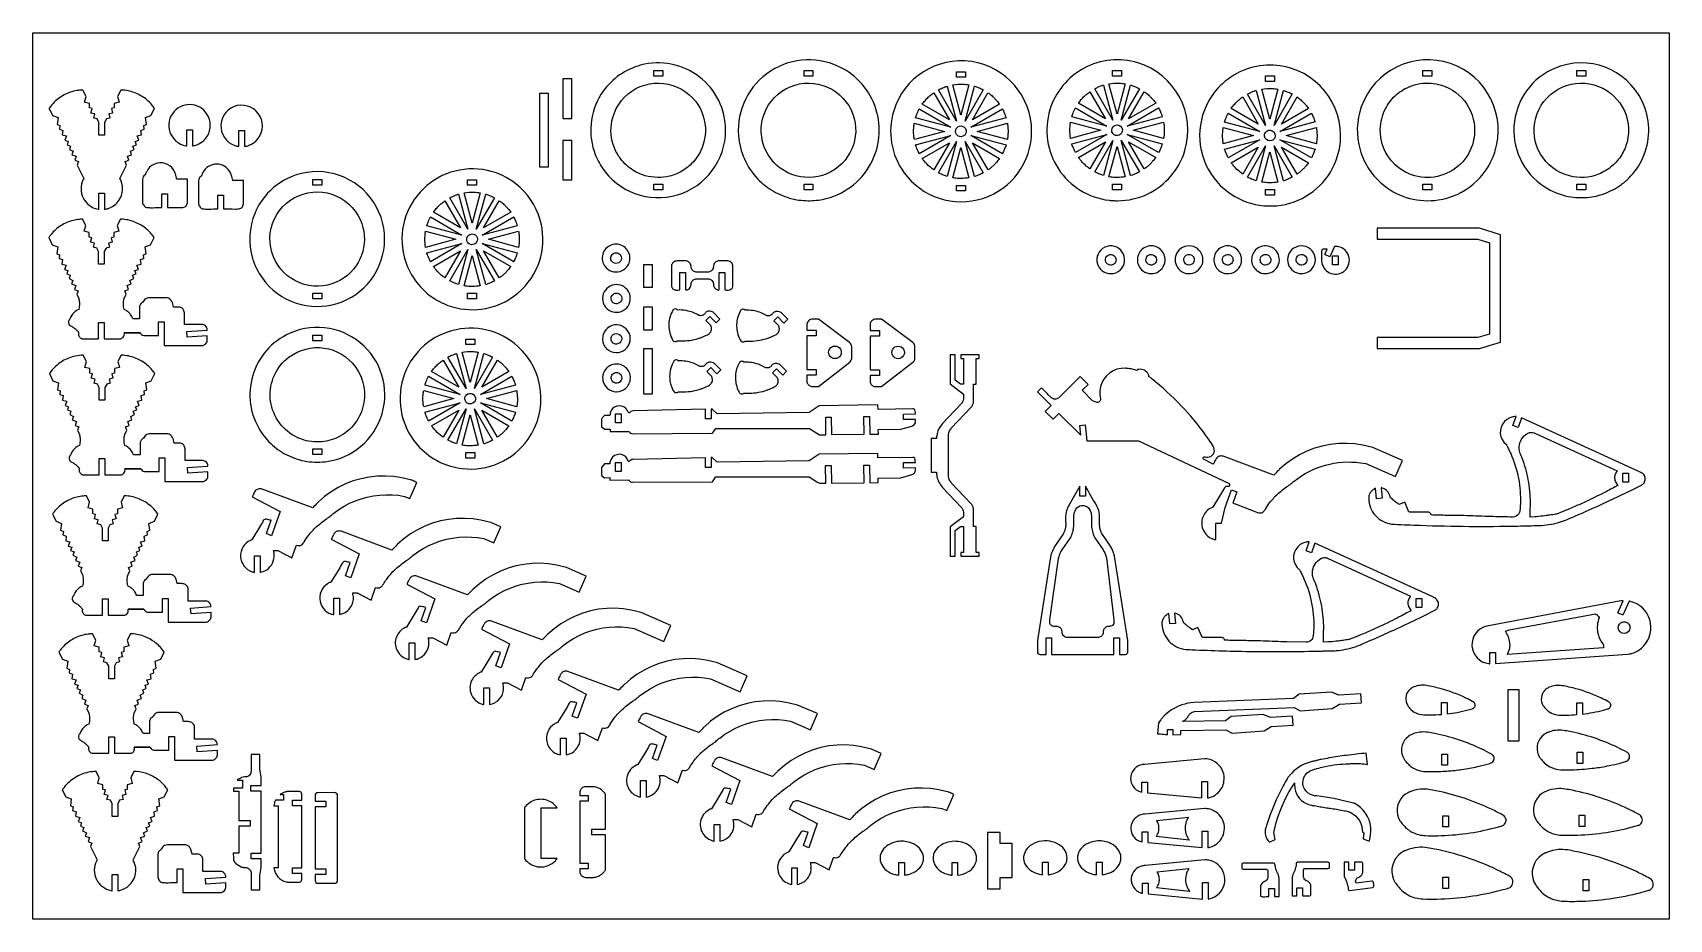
# Model space of a CAD drawing. Extents: x -398 to 473, y -287 to 185.
import ezdxf

# ---------------------------------------------------------------- set-up
doc = ezdxf.new("R2010")
doc.units = 0
doc.header["$MEASUREMENT"] = 0
doc.layers.get('0').update_dxf_attribs({"linetype": 'CONTINUOUS'})
doc.layers.add('SECTIONCUTEDGES', color=18, linetype='CONTINUOUS')

msp = doc.modelspace()

# ---------------------------------------------------------------- linework, layer by layer
msp.add_lwpolyline([(472.58, -286.65), (-397.51, -286.65), (-397.51, 184.99), (472.58, 184.99)], close=True)
at = {"layer": 'SECTIONCUTEDGES'}
for points in [[(-95.02, 113.51, 0.331784), (-54.75, 98.72, 0.331988), (-29.11, 133.08, 0.233331), (-43.15, 161.53, 0.233148), (-74.3, 167.71, 0.174605), (-94.21, 153.85, 0.237892), (-99.04, 121.89, 0.032676), (-97.31, 117.58, 0.03255)], [(-11.97, 107.16, 0.070963), (-3.7, 100.68, 0.069817), (6.21, 96.68, 0.034745), (11.03, 95.83, 0.061427), (20.36, 95.99, 0.222532), (46.92, 113.33, 0.429696), (33.09, 165.95, 0.275209), (-5.18, 164.61, 0.274744), (-22.29, 130.29, 0.086691), (-19.15, 117.84, 0.086412)], [(65.69, 110.63, 0.325322), (107.61, 96.88, 0.325497), (133.57, 132.53, 0.371858), (101.57, 169.61, 0.371962), (60.22, 143.37, 0.115164), (59.13, 126.35, 0.115322)], [(179.31, 95.62, 0.112364), (195.43, 99.33, 0.210055), (215.02, 122.25, 0.414116), (189.98, 168.97, 0.414311), (143.27, 143.93, 0.221929), (147.81, 112.52, 0.222236), (174.79, 95.87, 0.015157), (176.97, 95.69, 0.014233)], [(235.88, 101.93, 0.254136), (270.82, 94.28, 0.254134), (296.26, 119.44, 0.414116), (271.21, 166.16, 0.414311), (224.5, 141.12, 0.14489), (224.39, 119.85, 0.144775)], [(321.02, 103.63, 0.206957), (349.76, 96.03, 0.283205), (379.78, 121.4, 0.410681), (356.29, 168.55, 0.410721), (308.86, 145.63, 0.157062), (308.18, 122.69, 0.156826)], [(406.39, 102.93, 0.096009), (418.91, 97.91, 0.068853), (429.1, 97.38, 0.067711), (438.09, 99.39, 0.064759), (446.62, 103.88, 0.042288), (451.06, 107.61, 0.076087), (457.56, 116.42, 0.210202), (459.57, 145.19, 0.404304), (414.82, 167.22, 0.290152), (390.26, 137.77, 0.289788)], [(-85.44, 118.55, -0.080134), (-88.91, 125.5, -0.146264), (-89.11, 139.95, -0.425215), (-57.21, 156.97, -0.425051), (-41.39, 124.45, -0.087626), (-45.72, 116.98, -0.085811), (-52.47, 111.31, -0.071707), (-58.9, 108.71, -0.130273), (-71.84, 108.93, -0.084944), (-79.37, 112.54, -0.082952)], [(-6.55, 120.07, -0.428721), (2.94, 155.15, -0.428259), (37.54, 143.96, -0.400307), (26.9, 111.02, -0.399853)], [(95.94, 141.17), (91.63, 157.25, -0.057699), (97, 157.59, -0.024823), (100.24, 157.25)], [(176.75, 138.47), (167.1, 155.18, -0.012176), (169.21, 156.19, -0.019565), (170.56, 156.73, -0.009363), (171.16, 156.93, 0.003121), (171.76, 157.12)], [(178.99, 141.73), (174.68, 157.81, -0.057699), (180.05, 158.14, -0.024823), (183.29, 157.81)], [(181.22, 138.47), (186.22, 157.14, 0.006199), (186.33, 157.11, -0.0186), (186.44, 157.08), (188.77, 156.23, -0.018388), (189.83, 155.73, 0.006129), (190.88, 155.21)], [(326.69, 114.91, -0.211285), (318.94, 133.64, -0.111358), (321.66, 144.51, -0.08886), (326.81, 151.37, -0.085912), (334.24, 156.21, -0.063127), (340.1, 157.89, -0.114379), (351.48, 157.05, -0.173245), (364.95, 146.93, -0.172762), (368.98, 130.52, -0.286521), (352.72, 109.53, -0.286207)], [(442.23, 114.1, -0.083314), (434.96, 109.73, -0.158081), (419.54, 108.77, -0.418063), (401.57, 139.64, -0.417665), (432.68, 157.23, -0.195857), (447.58, 145.58, -0.195502), (450.12, 126.81, -0.076037), (447.13, 119.81, -0.077055)], [(-362.3, 91.02), (-362.3, 99.59), (-359.3, 99.59), (-359.3, 91.02, 0.035031), (-357.34, 91.49, 0.079578), (-354.34, 93, 0.177317), (-350.09, 99.29, 0.17737), (-350.9, 106.83), (-351.22, 107.43), (-347.7, 114.56), (-348.38, 116.41), (-346.42, 117.14), (-347.21, 119.27), (-344.96, 120.1), (-345.62, 121.89), (-343.57, 122.9), (-344.24, 124.69), (-342.34, 125.39), (-342.98, 127.11), (-341.15, 127.79), (-341.99, 130.05), (-339.76, 130.61), (-340.08, 132.98), (-338.25, 133.66), (-338.51, 135.58), (-337.03, 136.13), (-337.54, 139.85), (-334.66, 140.92), (-332.76, 144.76, 0.016698), (-334.19, 146.6, 0.043492), (-336.78, 149.21, 0.077496), (-342.7, 152.81, 0.077508), (-349.43, 154.44, 0.010997), (-350.09, 154.48, -0.003666), (-350.75, 154.51), (-352.42, 151.13), (-351.63, 148.03), (-354.29, 147.36), (-354.29, 144.96), (-355.64, 144.62), (-355.05, 142.26), (-357.06, 141.75), (-356.51, 139.59), (-358.36, 139.12), (-359.3, 137.23), (-359.3, 130.49), (-362.3, 130.49), (-362.3, 137.23), (-363.23, 139.12), (-365.08, 139.59), (-364.53, 141.75), (-366.55, 142.26), (-365.95, 144.62), (-367.31, 144.96), (-367.31, 147.36), (-369.96, 148.03), (-369.17, 151.13), (-370.85, 154.51, 0.015709), (-373.17, 154.31, 0.042831), (-376.68, 153.59, 0.082017), (-383.2, 150.43, 0.080336), (-388.49, 145.25, 0.007539), (-388.67, 145.01, -0.002513), (-388.84, 144.76), (-386.94, 140.92), (-384.06, 139.85), (-384.57, 136.13), (-383.08, 135.58), (-383.35, 133.66), (-381.51, 132.98), (-381.84, 130.61), (-379.6, 130.05), (-380.44, 127.79), (-378.62, 127.11), (-379.26, 125.39), (-377.36, 124.69), (-378.02, 122.9), (-375.97, 121.89), (-376.64, 120.1), (-374.39, 119.27), (-375.17, 117.14), (-373.21, 116.41), (-373.9, 114.56), (-370.37, 107.43), (-370.69, 106.83, 0.232949), (-370.7, 97.08, 0.232949), (-362.97, 91.13, 0.011595), (-362.64, 91.07, -0.003865)], [(75.41, 146.96, -0.014778), (76.88, 148.84, -0.028539), (78.6, 150.68, -0.018438), (79.67, 151.62, -0.011345), (81.49, 153.05), (89.82, 138.64)], [(93.7, 137.91), (84.05, 154.63, -0.012176), (86.16, 155.63, -0.019565), (87.51, 156.17, -0.009363), (88.11, 156.37, 0.003121), (88.71, 156.56)], [(98.17, 137.91), (103.17, 156.58, 0.006199), (103.28, 156.55, -0.0186), (103.39, 156.52), (105.72, 155.67, -0.018388), (106.78, 155.17, 0.006129), (107.83, 154.65)], [(102.05, 138.64), (110.37, 153.05, 0.006303), (111.16, 152.49, -0.01891), (111.92, 151.9, -0.017187), (112.85, 151.09, -0.012321), (114.06, 149.89, -0.018926), (115.06, 148.76, -0.012469), (116.47, 146.96)], [(158.46, 147.52, -0.014778), (159.93, 149.4, -0.028539), (161.65, 151.24, -0.018438), (162.72, 152.18, -0.011345), (164.54, 153.61), (172.87, 139.2)], [(185.1, 139.2), (193.42, 153.61, 0.006303), (194.21, 153.05, -0.01891), (194.98, 152.46, -0.017187), (195.9, 151.65, -0.012321), (197.11, 150.44, -0.018926), (198.11, 149.32, -0.012469), (199.52, 147.52)], [(239.69, 144.71, -0.014778), (241.16, 146.59, -0.028539), (242.88, 148.42, -0.018438), (243.95, 149.37, -0.011345), (245.78, 150.8), (254.1, 136.38)], [(257.99, 135.66), (248.33, 152.37, -0.012176), (250.44, 153.37, -0.019565), (251.79, 153.91, -0.009363), (252.39, 154.11, 0.003121), (252.99, 154.31)], [(260.22, 138.92), (255.91, 154.99, -0.057699), (261.29, 155.33, -0.024823), (264.52, 155)], [(262.45, 135.66), (267.45, 154.32, 0.006199), (267.56, 154.29, -0.0186), (267.68, 154.26), (270, 153.41, -0.018388), (271.06, 152.92, 0.006129), (272.11, 152.39)], [(266.33, 136.38), (274.66, 150.8, 0.006303), (275.44, 150.23, -0.01891), (276.21, 149.65, -0.017187), (277.13, 148.84, -0.012321), (278.34, 147.63, -0.018926), (279.34, 146.51, -0.012469), (280.75, 144.71)], [(-315.63, 124.78), (-315.63, 133.36), (-312.63, 133.36), (-312.63, 124.78, 0.047597), (-310.25, 125.4, 0.100184), (-306.61, 127.64, 0.160083), (-303.28, 133.68, 0.160346), (-304.19, 140.51, 0.250499), (-312.6, 146.64, 0.250445), (-322.37, 143.05, 0.27053), (-324.57, 132.15, 0.270621), (-316.16, 124.87, 0.009062), (-315.89, 124.82, -0.003021)], [(-287.93, 124.47), (-287.93, 133.04), (-284.93, 133.04), (-284.93, 124.47, 0.047597), (-282.55, 125.09, 0.100184), (-278.91, 127.32, 0.760738), (-288.74, 146.19, 0.761228), (-290.01, 124.96, 0.024169), (-289.13, 124.7, 0.017962)], [(71.9, 139.75, -0.012918), (72.57, 141.68, -0.018758), (73.12, 142.98, -0.010898), (73.47, 143.7, 0.003632), (73.83, 144.41), (90.55, 134.75)], [(101.32, 134.75), (118.04, 144.41, -0.026072), (119, 142.39, -0.02074), (119.97, 139.75)], [(154.95, 140.31, -0.012918), (155.62, 142.24, -0.018758), (156.17, 143.54, -0.010898), (156.52, 144.26, 0.003632), (156.88, 144.97), (173.6, 135.31)], [(184.37, 135.31), (201.09, 144.97, -0.026072), (202.06, 142.95, -0.02074), (203.02, 140.31)], [(236.18, 137.49, -0.012918), (236.85, 139.43, -0.018758), (237.4, 140.73, -0.010898), (237.75, 141.44, 0.003632), (238.11, 142.15), (254.83, 132.5)], [(265.6, 132.5), (282.32, 142.15, -0.026072), (283.29, 140.14, -0.020703), (284.26, 137.5)], [(71.21, 128.21, 0.006429), (71.06, 129.1, -0.01929), (70.94, 129.99), (70.81, 132.52), (70.94, 135.06, -0.018896), (71.06, 135.95, 0.006298), (71.2, 136.83), (87.29, 132.52)], [(97.03, 129.89, -0.761731), (93.65, 134.22, -0.761062), (98.77, 132.23, -0.135678), (98.23, 130.82, -0.135247)], [(104.58, 132.52), (120.66, 136.83, -0.005477), (120.9, 134.97, -0.027167), (121.03, 132.66, -0.022163), (120.96, 130.73, -0.016966), (120.67, 128.22)], [(154.26, 128.77, 0.006429), (154.11, 129.66, -0.01929), (153.99, 130.54), (153.86, 133.08), (153.99, 135.62, -0.018896), (154.11, 136.5, 0.006298), (154.26, 137.39), (170.34, 133.08)], [(156.88, 121.2, -0.020623), (155.44, 124.38, -0.019978), (154.99, 125.62, -0.019766), (154.96, 125.74, 0.006588), (154.93, 125.85), (173.6, 130.85)], [(180.08, 130.44, -0.781821), (176.79, 134.89, -0.781093), (181.78, 132.51, -0.122906), (181.19, 131.27, -0.122447)], [(184.37, 130.85), (203.02, 125.86, -0.023422), (202.18, 123.51, -0.022807), (201.1, 121.2)], [(187.64, 133.08), (203.71, 137.39, -0.035509), (204.07, 133.44, -0.037792), (203.86, 129.72, -0.007975), (203.79, 129.24, 0.002658), (203.72, 128.77)], [(235.49, 125.96, 0.006429), (235.34, 126.84, -0.01929), (235.22, 127.73), (235.09, 130.27), (235.22, 132.8, -0.018896), (235.34, 133.69, 0.006298), (235.49, 134.57), (251.57, 130.27)], [(261.29, 127.62, -0.385134), (257.7, 128.92, -0.384041), (258.62, 132.64, -0.445044), (262.73, 131.61, -0.443903)], [(268.87, 130.27), (284.94, 134.58, -0.035509), (285.3, 130.62, -0.037792), (285.09, 126.9, -0.007975), (285.02, 126.43, 0.002658), (284.95, 125.96)], [(73.83, 120.64, -0.020623), (72.38, 123.82, -0.019978), (71.94, 125.06, -0.019766), (71.91, 125.18, 0.006588), (71.88, 125.29), (90.55, 130.29)], [(75.4, 118.08), (89.82, 126.41), (81.5, 111.99, -0.019294), (79.41, 113.65, -0.045903), (76.37, 116.79, -0.008546), (75.92, 117.37, -0.007227)], [(84.05, 110.41), (93.7, 127.14), (88.71, 108.49, -0.012234), (86.83, 109.14, -0.017991), (85.59, 109.66, -0.010478), (84.82, 110.03, 0.003492)], [(91.63, 107.79), (95.94, 123.87), (100.24, 107.8, -0.013089), (98.05, 107.53, -0.036535), (94.69, 107.45, -0.015577), (93.33, 107.56, -0.012352)], [(103.17, 108.47), (98.17, 127.14), (107.83, 110.4, 0.006248), (106.78, 109.88, -0.018746), (105.72, 109.38), (103.39, 108.53, -0.018599), (103.28, 108.5, 0.006199)], [(101.32, 130.29), (119.97, 125.3, -0.023422), (119.13, 122.97, -0.022486), (118.04, 120.64)], [(110.38, 111.99), (102.05, 126.41), (116.46, 118.08, -0.014529), (114.84, 116.01, -0.022653), (113.7, 114.76), (111.92, 113.14, -0.018394), (111.16, 112.56, 0.006131)], [(158.45, 118.64), (172.87, 126.97), (164.55, 112.55, -0.024397), (161.99, 114.62, -0.042082), (159.43, 117.34, -0.010889), (158.93, 117.99, 0.00363)], [(167.1, 110.97), (176.75, 127.69), (171.76, 109.05, -0.012234), (169.88, 109.7, -0.017991), (168.64, 110.21, -0.010478), (167.87, 110.59, 0.003492)], [(174.68, 108.35), (178.99, 124.43), (183.29, 108.36, -0.013089), (181.1, 108.09, -0.036535), (177.74, 108.01, -0.015577), (176.38, 108.12, -0.012352)], [(186.22, 109.03), (181.22, 127.69), (190.88, 110.96, 0.006248), (189.83, 110.43, -0.018746), (188.77, 109.94), (186.44, 109.09, -0.018599), (186.33, 109.06, 0.006199)], [(193.43, 112.55), (185.1, 126.97), (199.52, 118.64, -0.014529), (197.89, 116.57, -0.022653), (196.75, 115.32), (194.98, 113.7, -0.018394), (194.21, 113.12, 0.006131)], [(238.11, 118.38, -0.020623), (236.67, 121.57, -0.019978), (236.22, 122.81, -0.019766), (236.19, 122.92, 0.006588), (236.16, 123.04), (254.83, 128.04)], [(245.78, 109.74, -0.024397), (243.23, 111.81, -0.042082), (240.66, 114.53, -0.010889), (240.17, 115.18, 0.00363), (239.69, 115.83), (254.1, 124.15)], [(248.33, 108.16), (257.99, 124.88), (252.99, 106.23, -0.012234), (251.12, 106.88, -0.017991), (249.87, 107.4, -0.010478), (249.1, 107.77, 0.003492)], [(267.45, 106.22), (262.45, 124.88), (272.11, 108.15, 0.006248), (271.06, 107.62, -0.018746), (270, 107.12), (267.68, 106.27, -0.018599), (267.56, 106.24, 0.006199)], [(265.61, 128.04), (284.25, 123.04, -0.023422), (283.41, 120.7, -0.022807), (282.33, 118.38)], [(274.66, 109.74), (266.33, 124.15), (280.75, 115.83, -0.014529), (279.12, 113.75, -0.022653), (277.98, 112.5), (276.21, 110.89, -0.018394), (275.44, 110.3, 0.006131)], [(-328.92, 91.94), (-328.92, 99.32), (-325.92, 99.32), (-325.92, 91.94, -0.001261), (-319.76, 91.92, 0.007568), (-318.22, 91.94, 0.17911), (-316.2, 92.74, 0.186027), (-315.25, 94.62, 0.012625), (-315.24, 94.72, 0.006307), (-315.23, 94.92, 0.00914), (-315.22, 97.37, -0.008036), (-315.17, 107.16), (-321, 107.16, 0.003437), (-321.67, 109.78, 0.080686), (-322.7, 112.09, 0.363611), (-332.79, 115.13, 0.187458), (-337.11, 110.89, 0.018465), (-337.27, 110.49, 0.013194), (-337.47, 109.91, 0.057236), (-337.5, 109.74, -0.140672), (-337.56, 109.57, -0.134911), (-337.7, 109.46, 0.061956), (-337.99, 109.29, 0.116179), (-338.8, 108.3, 0.105792), (-339.14, 106.93), (-339.14, 94.92, 0.17911), (-338.33, 92.9, 0.186027), (-336.46, 91.95, 0.012625), (-336.35, 91.94, 0.006307), (-336.15, 91.94, 0.008514), (-333.62, 91.91, -0.002207)], [(-299.12, 91.22), (-299.12, 98.61), (-296.12, 98.61), (-296.12, 91.22, -0.001261), (-289.97, 91.21, 0.007568), (-288.43, 91.22, 0.17911), (-286.4, 92.03, 0.186027), (-285.45, 93.9, 0.012625), (-285.45, 94.01, 0.006307), (-285.44, 94.21, 0.00914), (-285.42, 96.66, -0.008036), (-285.38, 106.45), (-291.2, 106.45, 0.002778), (-291.88, 109.08, 0.080686), (-292.91, 111.37, 0.286261), (-300.81, 115.02, 0.286452), (-307.56, 109.53, 0.036637), (-307.71, 108.98, -0.114416), (-307.76, 108.86, -0.116624), (-307.9, 108.74, 0.081245), (-308.48, 108.32, 0.097719), (-309.09, 107.4, 0.089338), (-309.34, 106.22), (-309.34, 94.21, 0.17911), (-308.54, 92.19, 0.186027), (-306.66, 91.24, 0.012625), (-306.56, 91.23, 0.006307), (-306.36, 91.22, 0.008514), (-303.82, 91.2, -0.002207)], [(255.91, 105.54), (260.22, 121.62), (264.53, 105.54, -0.013089), (262.33, 105.27, -0.036535), (258.97, 105.19, -0.015577), (257.61, 105.3, -0.012352)], [(-279.79, 62.41, 0.083187), (-273.56, 51.96, 0.15872), (-254.77, 40.37, 0.155063), (-233.08, 41.88, 0.155089), (-216.23, 55.64, 0.166511), (-210.54, 78.13, 0.16632), (-219.83, 99.42, 0.164857), (-240.03, 110.52, 0.165101), (-262.78, 107.06, 0.174897), (-279.32, 89.16, 0.174968), (-280.62, 64.84, 0.009023), (-280.19, 63.52, 0.010489)], [(-183.3, 43.11, 0.063566), (-174.42, 39.18, 0.120276), (-156.67, 38.29, 0.147825), (-137.51, 48.33, 0.278823), (-127.88, 85.93, 0.15407), (-140.59, 104.56, 0.113627), (-155.77, 111.7, 0.268788), (-191.58, 100.17, 0.26905), (-199.36, 63.39, 0.085445), (-193.47, 52.29, 0.083649), (-184.05, 43.58, 0.004404), (-183.67, 43.34, 0.004421)], [(-267.1, 61.18, -0.439479), (-258.53, 97.13, -0.439058), (-223.4, 85.54, -0.174074), (-222.05, 68.66, -0.173675), (-231.75, 54.74, -0.202252), (-250.76, 50.51, -0.201817)], [(-166.15, 80.47), (-175.8, 97.18, -0.012176), (-173.69, 98.19, -0.019565), (-172.34, 98.73, -0.009363), (-171.75, 98.93, 0.003121), (-171.15, 99.12)], [(-163.92, 83.73), (-168.22, 99.81, -0.057699), (-162.85, 100.14, -0.024823), (-159.61, 99.81)], [(-161.69, 80.47), (-156.69, 99.13, 0.006199), (-156.57, 99.11, -0.0186), (-156.46, 99.08), (-154.14, 98.22, -0.018388), (-153.07, 97.73, 0.006129), (-152.02, 97.21)], [(-184.45, 89.52, -0.014778), (-182.97, 91.4, -0.028539), (-181.25, 93.24, -0.018438), (-180.18, 94.18, -0.011345), (-178.36, 95.61), (-170.03, 81.2)], [(-157.8, 81.2), (-149.48, 95.61, 0.006303), (-148.7, 95.04, -0.01891), (-147.93, 94.46, -0.017187), (-147.01, 93.65, -0.012321), (-145.79, 92.44, -0.018926), (-144.79, 91.32, -0.012469), (-143.39, 89.52)], [(-348.87, 25.42), (-340.45, 25.41, -0.159762), (-340.37, 25.32, 0.066488), (-340.13, 24.93, 0.224273), (-337.8, 23.84, -0.000395), (-330.59, 23.85), (-330.59, 31.23), (-327.59, 31.23), (-327.59, 18.58), (-307.7, 18.58, 0.17911), (-305.67, 19.39, 0.186027), (-304.72, 21.27, 0.031019), (-304.69, 22.15, -0.005772), (-304.71, 23.79), (-315.37, 23.01), (-315.59, 26.02), (-304.71, 26.82, 0.052573), (-304.85, 27.68, 0.128734), (-305.56, 28.9, 0.098804), (-306.47, 29.51, 0.090544), (-307.64, 29.76), (-316.9, 29.76, -0.002036), (-316.89, 33.83, 0.007854), (-316.9, 36.03, 0.165437), (-317.61, 37.95, 0.175912), (-319.26, 38.95, 0.045646), (-320.31, 39.06, 0.003185), (-322.67, 39.07), (-323.27, 41.48, 0.035592), (-323.36, 41.67, 0.008238), (-323.85, 42.47, 0.105793), (-324.82, 43.47, 0.114267), (-326.03, 43.92, 0.016414), (-326.17, 43.94, 0.008238), (-326.43, 43.95), (-335.91, 43.95, 0.110419), (-337.25, 43.61, 0.110418), (-338.32, 42.73, 0.022316), (-339.03, 41.72, -0.059806), (-339.23, 41.48, -0.058444), (-339.43, 41.33, 0.099091), (-340.2, 40.65, 0.081372), (-340.63, 39.84, 0.073068), (-340.81, 38.84, 0.009886), (-340.83, 37.63, -0.001648), (-340.81, 32.77), (-344.21, 32.77, 0.019577), (-344.78, 33.98, 0.043762), (-345.47, 35.07, 0.056859), (-346.79, 36.45, 0.05369), (-348.47, 37.56, 0.039391), (-348.8, 37.7, -0.141623), (-348.87, 37.75), (-349.06, 38.52, -0.054644), (-349.3, 40.93, -0.056928), (-349.01, 43.23, -0.006856), (-348.86, 43.83, -0.024199), (-348.8, 44), (-347.88, 45.87), (-348.56, 47.72), (-346.6, 48.45), (-347.39, 50.57), (-345.14, 51.41), (-345.8, 53.19), (-343.75, 54.2), (-344.42, 55.99), (-342.52, 56.7), (-343.16, 58.42), (-341.33, 59.09), (-342.17, 61.35), (-339.94, 61.92), (-340.26, 64.28), (-338.43, 64.96), (-338.69, 66.88), (-337.21, 67.44), (-337.72, 71.15), (-334.84, 72.22), (-332.94, 76.06, 0.016698), (-334.37, 77.91, 0.043491), (-336.96, 80.51, 0.077496), (-342.88, 84.11, 0.077508), (-349.61, 85.74, 0.010997), (-350.27, 85.78, -0.003666), (-350.93, 85.81), (-352.6, 82.44), (-351.81, 79.33), (-354.47, 78.66), (-354.47, 76.27), (-355.82, 75.92), (-355.23, 73.57), (-357.24, 73.06), (-356.69, 70.9), (-358.54, 70.43), (-359.48, 68.54), (-359.48, 61.79), (-362.48, 61.79), (-362.48, 68.54), (-363.41, 70.43), (-365.26, 70.9), (-364.71, 73.06), (-366.73, 73.57), (-366.13, 75.92), (-367.49, 76.27), (-367.49, 78.66), (-370.14, 79.33), (-369.35, 82.44), (-371.03, 85.81, 0.015709), (-373.35, 85.62, 0.042831), (-376.86, 84.9, 0.078645), (-383.21, 81.87, 0.078653), (-388.31, 77.04, 0.010048), (-388.67, 76.55, -0.003349), (-389.02, 76.06), (-387.12, 72.22), (-384.24, 71.15), (-384.75, 67.44), (-383.26, 66.88), (-383.53, 64.96), (-381.69, 64.28), (-382.02, 61.92), (-379.78, 61.35), (-380.62, 59.09), (-378.8, 58.42), (-379.44, 56.7), (-377.54, 55.99), (-378.2, 54.2), (-376.15, 53.19), (-376.82, 51.41), (-374.57, 50.57), (-375.35, 48.45), (-373.39, 47.72), (-374.08, 45.87), (-373.15, 44, -0.036497), (-372.97, 43.39, -0.035573), (-372.7, 41.67, -0.036385), (-372.68, 40.09, -0.0364), (-372.89, 38.52), (-373.08, 37.75), (-373.87, 37.35, 0.075892), (-375.92, 35.74, 0.075892), (-377.4, 33.58, 0.038064), (-377.61, 33.05, -0.074201), (-377.74, 32.77, -0.053422), (-377.87, 32.62, 0.096755), (-378.32, 31.97, 0.145353), (-378.5, 30.64, 0.145421), (-377.92, 29.43, 0.10301), (-377.51, 29.13, -0.049055), (-375.75, 28.12, -0.034046), (-374.58, 27.15, -0.034058), (-373.54, 26.03), (-373.08, 25.42, -0.13896), (-373.09, 25.31, 0.06537), (-373.18, 24.91, 0.165435), (-372.8, 23.33, 0.165462), (-371.53, 22.31, 0.012695), (-371.35, 22.24, 0.03751), (-371.29, 22.23), (-362.48, 22.23), (-362.48, 30.9), (-359.48, 30.9), (-359.48, 22.23), (-350.67, 22.23, 0.089286), (-350.14, 22.41, 0.087241), (-349.38, 23.02, 0.127053), (-348.85, 24.09, 0.114164), (-348.87, 25.42), (-340.45, 25.41)], [(-188.64, 70.77, 0.006429), (-188.79, 71.66, -0.01929), (-188.92, 72.54), (-189.05, 75.08), (-188.92, 77.62, -0.018896), (-188.79, 78.5, 0.006298), (-188.65, 79.39), (-172.57, 75.08)], [(-187.95, 82.31, -0.012918), (-187.28, 84.24, -0.018758), (-186.74, 85.54, -0.010898), (-186.39, 86.26, 0.003632), (-186.03, 86.97), (-169.3, 77.31)], [(-158.53, 77.31), (-141.81, 86.97, -0.026072), (-140.85, 84.95, -0.02074), (-139.88, 82.31)], [(-155.27, 75.08), (-139.19, 79.39, -0.005477), (-138.96, 77.53, -0.027167), (-138.82, 75.22, -0.022163), (-138.89, 73.28, -0.016966), (-139.19, 70.77)], [(-186.02, 63.19, -0.020623), (-187.47, 66.38, -0.019978), (-187.91, 67.62, -0.019766), (-187.94, 67.73, 0.006588), (-187.97, 67.85), (-169.3, 72.85)], [(-175.8, 52.97), (-166.15, 69.69), (-171.14, 51.04, -0.012234), (-173.02, 51.69, -0.017991), (-174.27, 52.21, -0.010478), (-175.04, 52.59, 0.003492)], [(-162.82, 72.44, -0.520017), (-166.77, 74.95, -0.519794), (-163.07, 77.81, -0.315968), (-161.06, 75.21, -0.315775)], [(-156.68, 51.03), (-161.69, 69.69), (-152.02, 52.96, 0.006248), (-153.07, 52.43, -0.018746), (-154.14, 51.94), (-156.46, 51.08, -0.018599), (-156.57, 51.05, 0.006199)], [(-158.53, 72.85), (-139.88, 67.85, -0.023422), (-140.72, 65.51, -0.022807), (-141.81, 63.19)], [(-92.6, 59.88, 0.155406), (-88.65, 57.84, 0.152514), (-84.17, 58.44, 0.115137), (-81.63, 60.44, 0.20973), (-80.08, 66.22, 0.510659), (-90.71, 71.69, 0.510196)], [(170.93, 58.51, 0.865068), (181.76, 68.32, 0.86425), (168.58, 62.01, 0.072818), (169.5, 60.09, 0.072347)], [(192.74, 58.29, 0.318391), (201.26, 58.07, 0.317954), (204.3, 66.05, 0.517503), (193.04, 70.34, 0.517001)], [(212.55, 58.51, 0.74091), (224.33, 66.32, 0.740811), (210.19, 66.4, 0.14889), (210.17, 62.1, 0.148825)], [(233.12, 58.51, 0.331799), (241.93, 58.08, 0.331521), (244.86, 66.4, 0.502041), (233.7, 70.34, 0.501728)], [(253.77, 58.08, 0.63423), (265.26, 64.91, 0.633992), (252.68, 69.43, 0.223996), (250.55, 63.5, 0.223818)], [(272.62, 58.29, 0.166963), (277, 56.82, 0.218695), (282.73, 59.51, 0.177291), (284.42, 64.12, 0.171132), (282.73, 68.9, 0.189397), (278.18, 71.5, 0.183559), (272.91, 70.33, 0.164151), (270.1, 66.74, 0.158029), (269.98, 62.01, 0.081931), (270.95, 60.02, 0.075339)], [(294.61, 71.33), (292.15, 65.72), (289.41, 66.92), (290.7, 69.88), (288.53, 69.89, 0.146455), (288.13, 69.68, 0.196282), (287.73, 68.78), (287.74, 63.59, 0.597776), (299.5, 58.02, 0.597766), (297.65, 70.9, 0.052723), (296.28, 71.25, 0.044487)], [(-184.45, 60.64), (-170.03, 68.96), (-178.36, 54.55, -0.024397), (-180.91, 56.62, -0.042082), (-183.48, 59.34, -0.010889), (-183.97, 59.99, 0.00363)], [(-168.22, 50.35), (-163.92, 66.43), (-159.61, 50.35, -0.013089), (-161.8, 50.08, -0.036535), (-165.17, 50.01, -0.015577), (-166.52, 50.12, -0.012352)], [(-149.48, 54.55), (-157.8, 68.96), (-143.39, 60.64, -0.014529), (-145.01, 58.57, -0.022653), (-146.15, 57.31), (-147.93, 55.7, -0.018394), (-148.69, 55.11, 0.006131)], [(-89.81, 63.63, -0.493086), (-88.12, 67.82, -0.496276), (-84.54, 65.1, -0.270598), (-85.97, 62.64, -0.267947), (-88.84, 62.67, -0.063066), (-89.39, 63.09, -0.063066)], [(-53.54, 48.12), (-53.54, 57.48), (-50.47, 57.48), (-50.47, 48.12, 0.052408), (-49.59, 48.27, 0.128325), (-48.35, 48.99, 0.197605), (-47.49, 51.06, -0.097222), (-47.25, 52.25, -0.148336), (-46.18, 53.55, -0.139985), (-44.49, 54.09), (-38.59, 54.09, -0.145828), (-36.85, 53.51, -0.209993), (-35.63, 51.5, -0.026239), (-35.58, 50.95, 0.09194), (-35.37, 49.96, 0.131652), (-34.43, 48.74, 0.131653), (-33, 48.14, 0.024549), (-32.81, 48.13, -0.008181), (-32.61, 48.12), (-32.61, 57.48), (-29.61, 57.48), (-29.61, 48.12, -0.00462), (-27.72, 48.11, 0.14671), (-26.27, 48.53, 0.128813), (-25.52, 49.33, 0.116385), (-25.21, 50.51), (-25.21, 60.62, 0.17911), (-26.02, 62.64, 0.186027), (-27.9, 63.59, 0.012625), (-28, 63.6, 0.006307), (-28.2, 63.6), (-32.61, 63.6, 0.145828), (-34.35, 63.02, 0.209993), (-35.57, 61.01, 0.026239), (-35.62, 60.46, -0.09194), (-35.83, 59.47, -0.148336), (-36.9, 58.17, -0.139985), (-38.59, 57.63), (-44.49, 57.63, -0.145828), (-46.23, 58.21, -0.209993), (-47.45, 60.23, -0.026239), (-47.49, 60.77, 0.09194), (-47.7, 61.76, 0.148336), (-48.77, 63.06, 0.139985), (-50.47, 63.6), (-54.95, 63.6, 0.17911), (-56.97, 62.8, 0.186027), (-57.92, 60.92, 0.012625), (-57.93, 60.82, 0.006307), (-57.94, 60.62), (-57.94, 50.51, 0.17911), (-57.29, 48.89, 0.185411), (-55.79, 48.13, 0.029365), (-55.34, 48.11, -0.004893)], [(174.78, 61.5, -0.127868), (173.49, 62.34, -0.137935), (172.85, 63.63, -0.320239), (174.25, 66.67, -0.324958), (177.54, 66.31, -0.217691), (178.47, 64.12, -0.220677), (177.43, 62.01, -0.140127), (175.92, 61.38, -0.112138)], [(196.44, 61.46, -0.15519), (194.92, 62.49, -0.312546), (194.72, 65.67, -0.392669), (198.42, 66.73, -0.389755), (199.77, 63.1, -0.204093), (198.26, 61.61, -0.136251), (196.58, 61.43, -0.015884), (196.51, 61.44, -0.015468)], [(215.44, 62.01, -0.389326), (214.95, 65.86, -0.393682), (218.71, 66.64, -0.425563), (219.6, 62.67, -0.30245), (216.67, 61.43, -0.064927), (216.02, 61.64, -0.063676)], [(235.15, 63.23, -0.275396), (235.64, 66.03, -0.267762), (238.39, 66.99, -0.183622), (240.03, 65.98, -0.175376), (240.65, 64.06, -0.249087), (239.34, 61.81, -0.472136)], [(256.93, 61.54, -0.160814), (255.55, 62.63, -0.156528), (255.07, 64.36, -0.261047), (256.47, 66.65, -0.251161), (259.25, 66.7, -0.13635), (260.3, 65.74, -0.240204), (260.52, 63.1, -0.195756), (259.05, 61.6, -0.192418)], [(276.06, 61.54, -0.355945), (274.22, 64.63, -0.188687), (275.23, 66.4, -0.315158), (278.5, 66.62, -0.316961), (279.82, 63.63, -0.219082), (278.42, 61.73, -0.217765)], [(-92.15, 38.17, 0.32468), (-83.53, 37.22, 0.324261), (-79.95, 45.12, 0.315456), (-86.09, 50.94, 0.314906), (-93.68, 47.15, 0.16802), (-94.46, 42.4, 0.16772)], [(-89.38, 41.83, -0.342692), (-89.52, 45.23, -0.167354), (-87.9, 46.38, -0.066194), (-87.32, 46.47, -0.053141), (-86.61, 46.41, -0.194534), (-84.88, 45.3, -0.255691), (-84.57, 42.53, -0.265791), (-86.74, 40.83, -0.258961)], [(-39.57, 31.86), (-37.44, 33.97), (-34.17, 30.67), (-32.13, 32.69), (-35.54, 36.13, 0.061834), (-36.03, 36.43, 0.071753), (-37.39, 36.82, 0.070796), (-38.44, 36.81, 0.180454), (-39.89, 36.01, 0.028701), (-40.24, 35.56, -0.064537), (-40.61, 35.13, -0.217452), (-42.83, 34.47, -0.017845), (-43.1, 34.52, -0.040508), (-43.22, 34.55, -0.048621), (-43.52, 34.71, 0.025713), (-44.71, 35.38, 0.05669), (-49, 36.94, 0.056735), (-53.52, 37.5), (-54.69, 37.48, -0.12534), (-54.8, 37.56, 0.109514), (-55.22, 37.88, 0.209609), (-56.53, 37.89, 0.125437), (-57.07, 37.48, 0.040174), (-57.18, 37.32, 0.008606), (-57.6, 36.52, 0.123368), (-59.33, 29.09, 0.12115), (-57.35, 21.58, 0.018916), (-57.14, 21.23, 0.113433), (-56.8, 20.91, 0.1368), (-55.88, 20.65, 0.136799), (-54.96, 20.91, 0.077822), (-54.83, 21.01, -0.14103), (-54.69, 21.11), (-53.09, 21.03, 0.039745), (-48.21, 21.31, 0.041404), (-43.64, 22.33, 0.004978), (-42.63, 22.65, 0.009757), (-42.12, 22.84), (-39.27, 24.04, 0.025645), (-38.15, 24.64, 0.123538), (-37.04, 25.75, 0.094777), (-36.61, 26.94, 0.094759), (-36.65, 28.2, 0.002266), (-36.82, 28.98, 0.072469), (-36.9, 29.16)], [(-3.53, 31.74), (-1.4, 33.85), (1.87, 30.55), (3.91, 32.57), (0.5, 36, 0.061834), (0.01, 36.3, 0.071753), (-1.35, 36.69, 0.070796), (-2.4, 36.69, 0.180454), (-3.85, 35.89, 0.028701), (-4.2, 35.43, -0.064537), (-4.57, 35.01, -0.217452), (-6.79, 34.34, -0.101565), (-7.51, 34.6, 0.041153), (-10.23, 35.95, 0.046108), (-13.79, 37, 0.046145), (-17.48, 37.38), (-18.65, 37.36, -0.125395), (-18.78, 37.45, 0.143049), (-19.34, 37.82, 0.126432), (-20.17, 37.85, 0.126548), (-20.91, 37.48, 0.084828), (-21.15, 37.19, 0.021693), (-21.8, 35.91, 0.112451), (-23.29, 28.83, 0.11463), (-21.56, 21.94, 0.017441), (-21.12, 21.14, 0.121465), (-20.76, 20.78, 0.1368), (-19.84, 20.52, 0.136799), (-18.92, 20.78, 0.077822), (-18.79, 20.89, -0.14103), (-18.65, 20.98), (-17.05, 20.9, 0.039745), (-12.27, 21.18, 0.039745), (-7.6, 22.2, 0.006634), (-6.69, 22.49, 0.009757), (-6.08, 22.71), (-3.23, 23.92, 0.025645), (-2.11, 24.52, 0.123538), (-1, 25.63, 0.094777), (-0.58, 26.79, 0.090384), (-0.61, 28.08, 0.012931), (-0.8, 28.89, 0.06611), (-0.86, 29.04)], [(-275.27, -28.57, 0.073328), (-268.01, -36.04, 0.072163), (-258.78, -41.19, 0.043335), (-253.13, -42.81, 0.077023), (-242, -43.23, 0.300807), (-211.78, -17.77, 0.30038), (-223.36, 20.05, 0.14707), (-242.39, 28.05, 0.147132), (-262.66, 24.23, 0.217851), (-281.06, 0.69, 0.218138)], [(-191.8, -35.61, 0.086412), (-181.42, -43.23, 0.086691), (-169.12, -46.89, 0.274319), (-134.17, -31.29, 0.379188), (-139.6, 18.1, 0.257222), (-174.78, 26.45, 0.257249), (-200.63, 1.17, 0.132982), (-201.2, -18.41, 0.132968)], [(-92.4, 16.95, 0.908245), (-81.05, 26.3, 0.907727), (-93.98, 19.29, 0.048368), (-93.3, 18.05, 0.048083)], [(14.08, 26.67), (19.1, 26.67), (19.1, 23.67), (14.08, 23.67), (14.08, 5.74), (19.1, 5.74), (19.1, 2.74), (14.08, 2.74, 0.001297), (14.08, -0.29, 0.098998), (14.31, -1.39, 0.147443), (15.39, -2.69, 0.140954), (17.06, -3.22), (20.2, -3.22), (36.83, 9.74, 0.106822), (37.66, 10.8, 0.106822), (37.98, 12.1), (37.98, 17.81, 0.109057), (37.65, 19.14, 0.109056), (36.78, 20.2), (20.2, 32.64), (17.06, 32.64, 0.17911), (15.04, 31.83, 0.186027), (14.09, 29.95, 0.027942), (14.06, 29.3, -0.002697)], [(47.66, 26.62), (52.68, 26.62), (52.68, 23.62), (47.66, 23.62), (47.66, 5.69), (52.68, 5.69), (52.68, 2.69), (47.66, 2.69, 0.001297), (47.66, -0.34, 0.098998), (47.89, -1.45, 0.147443), (48.97, -2.75, 0.140954), (50.64, -3.27), (53.78, -3.27), (70.41, 9.69, 0.106822), (71.24, 10.74, 0.106822), (71.56, 12.05), (71.56, 17.76, 0.109057), (71.23, 19.09, 0.109056), (70.36, 20.15), (53.78, 32.58), (50.64, 32.58, 0.17911), (48.62, 31.78, 0.186027), (47.67, 29.9, 0.027942), (47.64, 29.24, -0.002697)], [(-258.13, -29.69, -0.255596), (-271.2, -9.43, -0.255597), (-261.19, 12.5, -0.199106), (-242.59, 17.23, -0.198719), (-226.06, 7.4, -0.237123), (-222.1, -14.77, -0.236962), (-237.54, -31.19, -0.106383), (-248.01, -32.66, -0.106542)], [(-90.01, 22.02, -0.32992), (-88.14, 24.83, -0.330155), (-84.9, 23.86, -0.311912), (-84.78, 20.67, -0.306946), (-87.75, 19.39, -0.144672), (-89.13, 20.1, -0.191691)], [(-348.51, -46.95), (-340.09, -46.95, -0.159762), (-340.02, -47.04, 0.066488), (-339.77, -47.43, 0.224273), (-337.45, -48.52, -0.000395), (-330.23, -48.52), (-330.23, -41.13), (-327.23, -41.13), (-327.23, -53.78), (-307.34, -53.78, 0.17911), (-305.32, -52.97, 0.186027), (-304.37, -51.1, 0.031019), (-304.33, -50.21, -0.005772), (-304.35, -48.58), (-315.01, -49.36), (-315.23, -46.34), (-304.35, -45.54, 0.052573), (-304.5, -44.68, 0.128734), (-305.2, -43.46, 0.098804), (-306.11, -42.85, 0.090544), (-307.28, -42.6), (-316.55, -42.6, -0.002036), (-316.53, -38.53, 0.007854), (-316.55, -36.34, 0.165437), (-317.25, -34.42, 0.175912), (-318.91, -33.42, 0.045646), (-319.96, -33.31, 0.003185), (-322.31, -33.29), (-322.91, -30.88, 0.035592), (-323.01, -30.69, 0.008238), (-323.49, -29.89, 0.105793), (-324.47, -28.89, 0.114267), (-325.68, -28.44, 0.016414), (-325.81, -28.43, 0.008238), (-326.07, -28.41), (-335.55, -28.41, 0.110419), (-336.89, -28.76, 0.110418), (-337.96, -29.64, 0.022316), (-338.68, -30.65, -0.059806), (-338.87, -30.88, -0.058444), (-339.08, -31.04, 0.099091), (-339.85, -31.71, 0.081372), (-340.27, -32.52, 0.073068), (-340.45, -33.52, 0.009886), (-340.47, -34.74, -0.001648), (-340.45, -39.6), (-343.86, -39.6, 0.068897), (-345.17, -37.25, 0.102144), (-347.72, -35.01), (-348.51, -34.61), (-348.71, -33.84, -0.059229), (-348.93, -31.34, -0.056927), (-348.56, -28.75, -0.006856), (-348.48, -28.45, -0.021913), (-348.45, -28.36), (-347.52, -26.5), (-348.21, -24.65), (-346.25, -23.92), (-347.03, -21.79), (-344.78, -20.96), (-345.44, -19.17), (-343.4, -18.16), (-344.06, -16.37), (-342.16, -15.67), (-342.8, -13.95), (-340.98, -13.27), (-341.82, -11.01), (-339.58, -10.45), (-339.91, -8.08), (-338.07, -7.4), (-338.34, -5.48), (-336.85, -4.93), (-337.36, -1.21), (-334.48, -0.14), (-332.58, 3.7, 0.016698), (-334.02, 5.54, 0.043491), (-336.6, 8.15, 0.077496), (-342.52, 11.75, 0.077508), (-349.25, 13.38, 0.010997), (-349.91, 13.42, -0.003666), (-350.57, 13.45), (-352.24, 10.07), (-351.46, 6.97), (-354.11, 6.3), (-354.11, 3.9), (-355.47, 3.56), (-354.87, 1.2), (-356.89, 0.69), (-356.34, -1.47), (-358.19, -1.94), (-359.12, -3.83), (-359.12, -10.57), (-362.12, -10.57), (-362.12, -3.83), (-363.06, -1.94), (-364.91, -1.47), (-364.36, 0.69), (-366.37, 1.2), (-365.78, 3.56), (-367.13, 3.9), (-367.13, 6.3), (-369.79, 6.97), (-369, 10.07), (-370.67, 13.45, 0.041478), (-374.83, 12.94, 0.08461), (-381.71, 10.25, 0.053235), (-385.42, 7.43, 0.050197), (-388.66, 3.7), (-386.76, -0.14), (-383.88, -1.21), (-384.39, -4.93), (-382.91, -5.48), (-383.17, -7.4), (-381.34, -8.08), (-381.66, -10.45), (-379.43, -11.01), (-380.27, -13.27), (-378.44, -13.95), (-379.08, -15.67), (-377.18, -16.37), (-377.85, -18.16), (-375.8, -19.17), (-376.46, -20.96), (-374.21, -21.79), (-375, -23.92), (-373.03, -24.65), (-373.72, -26.5), (-372.8, -28.36, -0.036497), (-372.61, -28.97, -0.035573), (-372.34, -30.69, -0.036385), (-372.32, -32.28, -0.0364), (-372.54, -33.84), (-372.73, -34.61), (-373.52, -35.01, 0.075892), (-375.57, -36.63, 0.075892), (-377.04, -38.78, 0.038064), (-377.25, -39.32, -0.074201), (-377.39, -39.6, -0.053422), (-377.51, -39.75, 0.096755), (-377.96, -40.39, 0.145353), (-378.14, -41.72, 0.145421), (-377.56, -42.93, 0.10301), (-377.15, -43.23, -0.049055), (-375.4, -44.24, -0.034046), (-374.22, -45.21, -0.034058), (-373.19, -46.33), (-372.73, -46.95, -0.13896), (-372.74, -47.05, 0.06537), (-372.83, -47.45, 0.165435), (-372.45, -49.03, 0.165462), (-371.18, -50.06, 0.012695), (-371, -50.12, 0.03751), (-370.93, -50.13), (-362.12, -50.13), (-362.12, -41.46), (-359.12, -41.46), (-359.12, -50.13), (-350.31, -50.13, 0.089286), (-349.78, -49.95, 0.087241), (-349.03, -49.34, 0.127053), (-348.49, -48.27, 0.114164), (-348.51, -46.95), (-340.09, -46.95)], [(-185.45, 4.76, -0.014778), (-183.97, 6.64, -0.028539), (-182.25, 8.48, -0.018438), (-181.18, 9.42, -0.011345), (-179.36, 10.85), (-171.04, -3.56)], [(-167.15, -4.29), (-176.8, 12.42, -0.012176), (-174.69, 13.43, -0.019565), (-173.35, 13.97, -0.009363), (-172.75, 14.17, 0.003121), (-172.15, 14.36)], [(-164.92, -1.03), (-169.23, 15.05, -0.057699), (-163.85, 15.38, -0.024823), (-160.61, 15.05)], [(-162.69, -4.29), (-157.69, 14.37, 0.006199), (-157.57, 14.35, -0.0186), (-157.46, 14.31), (-155.14, 13.46, -0.018388), (-154.07, 12.97, 0.006129), (-153.02, 12.45)], [(-158.8, -3.56), (-150.48, 10.85, 0.006303), (-149.7, 10.28, -0.01891), (-148.93, 9.7, -0.017187), (-148.01, 8.89, -0.012321), (-146.79, 7.68, -0.018926), (-145.79, 6.56, -0.012469), (-144.39, 4.76)], [(-89.67, -5.56, 0.094401), (-87.06, -6.02, 0.170768), (-82.43, -4.32, 0.464229), (-82.3, 6.95, 0.464136), (-93.45, 5.2, 0.259519), (-93.72, -1.93, 0.186569)], [(-39.13, 4.76), (-37, 6.87), (-33.73, 3.57), (-31.69, 5.59), (-35.09, 9.02, 0.061834), (-35.59, 9.32, 0.071753), (-36.95, 9.71, 0.070796), (-38, 9.71, 0.180454), (-39.44, 8.91, 0.028701), (-39.79, 8.45, -0.064537), (-40.17, 8.03, -0.217452), (-42.39, 7.36, -0.101565), (-43.1, 7.62, 0.041153), (-45.83, 8.97, 0.046108), (-49.39, 10.02, 0.046145), (-53.08, 10.4), (-54.24, 10.38, -0.12534), (-54.35, 10.46, 0.109514), (-54.78, 10.78, 0.146598), (-55.66, 10.89, 0.139937), (-56.51, 10.5, 0.084828), (-56.74, 10.21, 0.021693), (-57.4, 8.93, 0.124471), (-58.86, 1.03, 0.096115), (-57.4, -4.55, 0.005797), (-56.87, -5.61, 0.187127), (-56.06, -6.34, 0.113295), (-55.27, -6.45, 0.113567), (-54.51, -6.2, 0.077822), (-54.38, -6.09, -0.14103), (-54.24, -6), (-52.64, -6.08, 0.039745), (-47.87, -5.8, 0.039745), (-43.2, -4.78, 0.006634), (-42.29, -4.49, 0.009757), (-41.68, -4.27), (-38.82, -3.06, 0.025645), (-37.71, -2.46, 0.123538), (-36.6, -1.35, 0.094777), (-36.18, -0.19, 0.090384), (-36.2, 1.1, 0.012931), (-36.39, 1.91, 0.06611), (-36.45, 2.06)], [(-4.16, 4.06), (-2.03, 6.17), (1.24, 2.87), (3.28, 4.89), (-0.13, 8.32, 0.061834), (-0.62, 8.62, 0.071753), (-1.98, 9.01, 0.070796), (-3.03, 9.01, 0.180454), (-4.48, 8.21, 0.028701), (-4.82, 7.76, -0.064537), (-5.2, 7.33, -0.217452), (-7.42, 6.67, -0.101565), (-8.14, 6.92, 0.041153), (-10.86, 8.27, 0.046108), (-14.42, 9.32, 0.046145), (-18.11, 9.7), (-19.28, 9.68, -0.141443), (-19.42, 9.79, 0.105545), (-19.67, 10, 0.153336), (-20.63, 10.19, 0.153374), (-21.54, 9.8, 0.08355), (-21.75, 9.54, 0.02938), (-22.66, 7.74, 0.110293), (-23.93, 0.95, 0.110294), (-22.19, -5.74, 0.017441), (-21.75, -6.54, 0.121465), (-21.39, -6.9, 0.1368), (-20.47, -7.15, 0.136799), (-19.54, -6.9, 0.077822), (-19.42, -6.79, -0.14103), (-19.28, -6.7), (-17.68, -6.78, 0.039745), (-12.9, -6.5, 0.039745), (-8.23, -5.47, 0.006634), (-7.32, -5.18, 0.009757), (-6.71, -4.97), (-3.85, -3.76, 0.025645), (-2.74, -3.16, 0.123538), (-1.63, -2.05, 0.094777), (-1.21, -0.89, 0.090384), (-1.24, 0.4, 0.012931), (-1.43, 1.21, 0.06611), (-1.49, 1.36)], [(95.98, -93.49), (105.61, -93.49), (105.61, -91.58), (104.16, -91.58), (104.16, -77.78), (102.73, -77.78, -0.001598), (102.75, -70.63, 0.00959), (102.73, -68.85, 0.08671), (102.37, -67.11, 0.086806), (101.44, -65.6), (90.87, -54.41, -0.09411), (89.77, -52.5, -0.083078), (89.35, -50.04, -0.000752), (89.34, -39.91, -0.000752), (89.35, -29.77, -0.083078), (89.77, -27.31, -0.09411), (90.87, -25.4), (101.44, -14.21, 0.086806), (102.37, -12.7, 0.08671), (102.73, -10.96, 0.00959), (102.75, -9.18, -0.001598), (102.73, -2.03), (104.16, -2.03), (104.16, 11.76), (105.61, 11.76), (105.61, 13.68), (95.98, 13.68), (95.98, 11.76), (97.42, 11.76), (97.42, -2.03), (95.76, -2.03), (92.98, 0.09), (92.98, 13.68), (90.32, 13.68), (90.32, -1.86), (97.42, -7.21), (97.42, -9.11, -0.071048), (97.15, -10.66, -0.078973), (96.5, -11.92, -0.015763), (96.38, -12.08, -0.007881), (96.12, -12.38), (86.2, -22.9, 0.07388), (84.14, -25.94, 0.076866), (83.12, -29.33, 0.023417), (83.08, -29.85, 0.011266), (83.05, -30.94), (80.09, -30.94), (80.09, -48.87), (83.05, -48.87, 0.011483), (83.07, -49.81, 0.037161), (83.23, -51.13, 0.069854), (84.29, -54.16, 0.066871), (86.2, -56.92), (96.12, -67.43, -0.071048), (97.01, -68.77, -0.08294), (97.38, -70.1, -0.011822), (97.4, -70.34, -0.007881), (97.42, -70.7), (97.42, -72.6), (90.32, -77.95), (90.32, -93.49), (92.98, -93.49), (92.98, -79.9), (95.76, -77.78), (97.42, -77.78), (97.42, -91.58), (95.98, -91.58)], [(-188.95, -2.46, -0.012918), (-188.28, -0.52, -0.018758), (-187.74, 0.78, -0.010898), (-187.39, 1.5, 0.003632), (-187.03, 2.21), (-170.31, -7.45)], [(-159.53, -7.45), (-142.81, 2.21, -0.026072), (-141.85, 0.19, -0.02074), (-140.88, -2.45)], [(-86.15, -1.29, -0.43575), (-89.87, 0.6, -0.436868), (-87.71, 4.15, -0.391916), (-84.4, 2.14, -0.393)], [(140.77, -16.46), (144.97, -20.66), (148.12, -17.52), (159.75, -29.16), (159.22, -23.93), (162.1, -23.64), (162.97, -32.09), (190.39, -32.09), (238.24, -54.68, -0.168887), (238.71, -55.18, -0.362921), (238.4, -56.27, -0.089504), (238.12, -56.4, -0.079719), (237.78, -56.42, 0.015746), (237.34, -56.41, 0.104795), (236.84, -56.5, 0.167951), (236.08, -57.19, -0.009744), (234.07, -60.72), (229.93, -67.4, -0.104608), (229.8, -67.47, 0.035992), (229.25, -67.68, 0.188726), (224.71, -72.34, 0.136053), (224.08, -77.23, 0.111308), (225.4, -80.71, 0.142971), (229.39, -84.08, 0.032757), (230.09, -84.34, 0.017693), (231.44, -84.69), (231.44, -75.85), (234.44, -75.85), (236.46, -67.61), (239.8, -58.21), (242.62, -59.21), (240.49, -65.23, -0.0051), (241.7, -65.61, -0.011435), (242.23, -65.79), (253.7, -70.31, 0.161502), (255.74, -70.38, 0.169689), (257.32, -69.24, 0.018768), (257.87, -68.39, -0.030198), (260.12, -65.06, -0.042786), (264.24, -60.56, -0.036783), (269.8, -56.15, -0.013895), (270.39, -55.77, 0.025116), (270.97, -55.38, 0.025774), (271.75, -54.73, -0.018155), (273.17, -53.51, -0.204103), (308.37, -43.78), (311.22, -44.25), (327, -51.15), (330.75, -42.58), (314.97, -35.68), (309.71, -34.44), (305.41, -33.77), (301.07, -33.48), (296.71, -33.57), (292.38, -34.03), (288.11, -34.87), (283.93, -36.08), (279.87, -37.64), (275.95, -39.55), (272.22, -41.79), (268.7, -44.35), (265.41, -47.2, 0.013028), (264.79, -47.82, -0.002171), (262.38, -50.33), (235.43, -40.35, 0.161142), (233.28, -40.35, 0.167596), (231.63, -41.61, 0.03262), (231.3, -42.18, -0.002417), (230.14, -44.52), (225.01, -41.95, -0.162704), (224.81, -41.61, -0.252017), (225.02, -40.86, -0.283369), (225.8, -40.66, 0.098494), (227.29, -40.81, 0.501374), (230.47, -35.63, 0.048434), (230.15, -35.02, 0.007698), (227.78, -31.47, 0.069513), (199.62, -0.86, 0.005338), (197.09, 1.18, 0.010401), (195.76, 2.19, -0.035073), (195.88, 2.41, 0.136057), (195.92, 2.54, 0.100505), (195.91, 2.63, 0.016455), (195.69, 3.14, 0.341491), (190.43, 5.87, 0.016455), (189.88, 5.75, 0.112005), (189.81, 5.72, 0.134653), (189.76, 5.64, -0.022312), (189.62, 5.3, 0.028235), (187.07, 6, 0.028606), (184.49, 6.39, 0.006314), (183.69, 6.46, 0.013802), (183.32, 6.47), (181.11, 6.38), (178.95, 5.92), (176.9, 5.1), (175.01, 3.94), (173.35, 2.48), (171.96, 0.75), (170.89, -1.18), (170.15, -3.26), (169.78, -5.45), (169.79, -7.66), (170.17, -9.84, -0.120312), (170, -10.67, -0.115005), (169.45, -11.36, -0.125142), (168.73, -11.68, -0.119875), (167.91, -11.63), (166, -10.88), (160.41, -5.25), (163.58, -2.09), (159.38, 2.12), (148.13, -9.11, -0.145804), (146.52, -9.92, -0.210214), (144.27, -9.36, -0.016381), (144.18, -9.28, -0.008191), (143.99, -9.11, -0.009829), (142.95, -8.1, 0.001638), (138.85, -3.97), (136.73, -6.09), (143.93, -13.3)], [(-189.65, -13.99, 0.006429), (-189.79, -13.1, -0.01929), (-189.92, -12.22), (-190.05, -9.68), (-189.92, -7.14, -0.018896), (-189.8, -6.26, 0.006298), (-189.65, -5.37), (-173.57, -9.68)], [(-167.76, -9.97, -0.704491), (-162.91, -7.68, -0.705318), (-165.21, -12.52, -0.172802), (-166.94, -11.7, -0.173371)], [(-156.27, -9.68), (-140.19, -5.37, -0.035509), (-139.83, -9.32, -0.037792), (-140.04, -13.05, -0.007975), (-140.11, -13.52, 0.002658), (-140.19, -13.99)], [(-187.02, -21.57, -0.020623), (-188.47, -18.38, -0.019978), (-188.91, -17.14, -0.019766), (-188.94, -17.03, 0.006588), (-188.97, -16.91), (-170.31, -11.91)], [(-185.45, -24.12), (-171.04, -15.8), (-179.36, -30.21, -0.019294), (-181.44, -28.55, -0.045903), (-184.48, -25.42, -0.008546), (-184.93, -24.83, -0.007227)], [(-176.8, -31.79), (-167.15, -15.07), (-172.15, -33.72, -0.012234), (-174.02, -33.07, -0.017991), (-175.27, -32.55, -0.010478), (-176.04, -32.17, 0.003492)], [(-157.69, -33.73), (-162.69, -15.07), (-153.02, -31.8, 0.006248), (-154.07, -32.33, -0.018746), (-155.14, -32.83), (-157.46, -33.68, -0.018599), (-157.57, -33.71, 0.006199)], [(-159.53, -11.91), (-140.88, -16.91, -0.023422), (-141.73, -19.25, -0.022807), (-142.81, -21.57)], [(-150.48, -30.21), (-158.8, -15.8), (-144.39, -24.12, -0.014529), (-146.01, -26.2, -0.022653), (-147.15, -27.45), (-148.93, -29.06, -0.018394), (-149.7, -29.65, 0.006131)], [(-90.59, -25.89), (-90.58, -27.16), (-80.6, -27.09, -0.179261), (-80.51, -27.18, 0.072339), (-80.4, -27.38, 0.106772), (-79.59, -28.05, 0.104923), (-78.56, -28.34), (-36.11, -28.05), (-34.35, -25.51), (15.41, -25.51), (19.34, -28.07), (20.8, -28.89), (24.18, -28.87), (24.07, -19.5), (27.07, -19.46), (27.18, -28.83), (44.57, -28.61), (44.44, -19.22), (47.44, -19.17), (47.57, -28.58), (52.07, -28.51), (52.03, -26.12), (64.1, -25.93), (69.83, -24.3, 0.116099), (71.04, -23.59, 0.123161), (71.76, -22.48, 0.093814), (71.84, -21.88, -0.008595), (71.8, -20.75), (65.5, -20.85), (65.46, -17.85), (71.77, -17.75, 0.008792), (71.71, -16.27, 0.293453), (70.91, -15.18, 0.051082), (70.68, -15.12, 0.039322), (70.39, -15.1), (51.89, -15.4), (51.85, -13.01), (20.64, -13.47), (15.38, -16.98), (-33.55, -17.71), (-36.26, -15.2, 0.116141), (-36.37, -15.18, -0.019273), (-36.81, -15.21), (-36.74, -20.46), (-39.74, -20.5), (-39.8, -15.28), (-78.28, -16.17, 0.129415), (-79.52, -16.57, 0.061161), (-80.1, -17.05, -0.183348), (-80.52, -17.26, -0.251847), (-80.85, -17.12), (-81.36, -15.92), (-82.17, -14.9), (-83.22, -14.12), (-84.43, -13.64), (-85.72, -13.49), (-87.01, -13.68), (-88.21, -14.2), (-89.23, -15), (-90.01, -16.05), (-90.49, -17.26, 0.044207), (-90.56, -17.71, -0.011454), (-90.64, -18.56), (-93.46, -18.6), (-95.12, -20.45), (-95.09, -24.74), (-93.41, -25.91)], [(-169.23, -34.41), (-164.92, -18.33), (-160.61, -34.41, -0.013089), (-162.8, -34.68, -0.036535), (-166.17, -34.75, -0.015577), (-167.53, -34.64, -0.012352)], [(394.04, -19.89), (392.23, -24.99), (389.4, -23.99), (391.1, -19.21, -0.009124), (389.98, -19.29, 0.035207), (389.38, -19.36), (387.73, -19.87), (386.22, -20.71), (384.92, -21.85), (383.89, -23.23), (383.16, -24.79), (382.77, -26.47), (382.73, -28.2), (383.06, -29.89), (383.72, -31.48), (384.71, -32.9), (385.96, -34.08, -0.066761), (386.11, -34.35, 0.023228), (386.33, -34.87, 0.00512), (387.33, -36.88, -0.014428), (388.29, -38.9, -0.05613), (392.4, -52.1, -0.057387), (393.41, -65.59, -0.014084), (393.16, -69.21, -0.122169), (392.55, -70.97, -0.258679), (389.26, -72.69, -0.000991), (379.1, -72.43, -0.003047), (366.7, -72, 0.006155), (360.02, -71.82, 0.003714), (356.61, -71.79, -0.004918), (353.19, -71.76, -0.002398), (349.63, -71.67, 0.000799), (346.07, -71.57, 0.028598), (345.78, -70.9, 0.161536), (345.16, -70.29, 0.057098), (344.87, -70.19, 0.047308), (344.5, -70.14), (334.94, -70.13, -0.081624), (334.47, -70, -0.074835), (334.03, -69.7, -0.020482), (333.94, -69.62, -0.045194), (333.91, -69.58), (331.91, -64.76), (329.03, -65.96), (328.39, -65.53, -0.015251), (326.53, -64.15, -0.015251), (324.76, -62.67, 0.009145), (324.29, -62.27, -0.096768), (324.19, -62.15, -0.120073), (324.15, -61.97, 0.047499), (324.11, -61.64, 0.141524), (322.62, -58.82, 0.141524), (319.86, -57.23, 0.016567), (319.64, -57.18, -0.005522), (319.41, -57.14), (319.97, -62.59), (316.98, -62.9), (316.41, -57.3, 0.004185), (315.1, -58.19, 0.073254), (313.99, -59.23, 0.086359), (313.07, -60.91, 0.085895), (312.77, -62.82, 0.181323), (316.34, -71.92, 0.182665), (324.96, -76.37, 0.017132), (326.62, -76.51, 0.002988), (340.13, -77.06, 0.006952), (366.14, -77.61, 0.006952), (392.15, -77.44, 0.001959), (403.44, -77.17, 0.061284), (413.67, -75.61, 0.032703), (417.9, -74.12, 0.000916), (422.44, -72.17, 0.00617), (437.48, -65.45, 0.006143), (452.42, -58.34), (457.86, -55.63, 0.107121), (459.17, -54.46, 0.158648), (459.85, -52.35, 0.179758), (458.98, -50.01, 0.084569), (457.86, -49.08, 0.011402), (457.49, -48.88, 0.006019), (456.8, -48.53)], [(398.7, -72.65, 0.001819), (398.7, -70.28, -0.005457), (398.7, -67.91, -0.005557), (398.74, -66.45, 0.010785), (398.76, -64.99, 0.044291), (397.61, -52.86, 0.045327), (394.39, -41.4, 0.011839), (393.36, -38.88, -0.056794), (392.93, -37.48, -0.12358), (393.19, -33.21, -0.12042), (395.47, -29.47, -0.074062), (397.37, -28.06, -0.231079), (400.79, -27.94, -0.017826), (400.93, -28.01, 0.011527), (401.08, -28.09), (444.93, -48.09, 0.033575), (444.27, -49.04, 0.089461), (443.62, -50.72, 0.115413), (443.72, -53.19, 0.115536), (444.91, -55.36, 0.020408), (445.12, -55.58, -0.006802), (445.33, -55.78, -0.003887), (438.96, -59.18, -0.01123), (429.25, -63.98, -0.006478), (423.08, -66.77, -0.006479), (416.84, -69.39), (412.64, -71.05, -0.027258), (412.14, -71.16, -0.004531), (409.09, -71.65, -0.00906), (406.44, -72, -0.005336), (401.93, -72.47, -0.019134), (401.47, -72.49, -0.021054), (401.04, -72.48)], [(-90.63, -51.7), (-90.62, -52.97), (-80.63, -52.9, -0.179261), (-80.55, -53, 0.072339), (-80.43, -53.2, 0.106772), (-79.62, -53.87, 0.104923), (-78.59, -54.15), (-36.15, -53.87), (-34.39, -51.33), (15.37, -51.33), (19.31, -53.88), (20.77, -54.71), (24.15, -54.68), (24.03, -45.31), (27.03, -45.27), (27.15, -54.64), (44.54, -54.43), (44.4, -45.03), (47.4, -44.99), (47.54, -54.39), (52.04, -54.33), (52, -51.93), (64.07, -51.74), (69.8, -50.11, 0.116099), (71.01, -49.41, 0.123161), (71.73, -48.29, 0.093814), (71.81, -47.69, -0.008595), (71.77, -46.56), (65.47, -46.67), (65.42, -43.67), (71.74, -43.56, 0.008792), (71.67, -42.09, 0.293453), (70.87, -41, 0.051082), (70.65, -40.94, 0.039322), (70.35, -40.91), (51.85, -41.21), (51.82, -38.82), (20.6, -39.28), (15.35, -42.79), (-33.59, -43.52), (-36.3, -41.01, 0.116141), (-36.4, -41, -0.019273), (-36.84, -41.02), (-36.77, -46.27), (-39.77, -46.31), (-39.84, -41.09), (-78.31, -41.99, 0.129415), (-79.55, -42.39, 0.061161), (-80.13, -42.87, -0.183348), (-80.56, -43.07, -0.251847), (-80.88, -42.93), (-81.4, -41.74), (-82.21, -40.71), (-83.25, -39.94), (-84.46, -39.46), (-85.76, -39.3), (-87.05, -39.49), (-88.24, -40.01), (-89.27, -40.82), (-90.04, -41.86), (-90.52, -43.08, 0.044207), (-90.6, -43.53, -0.011454), (-90.68, -44.37), (-93.49, -44.41), (-95.15, -46.26), (-95.12, -50.56), (-93.44, -51.72)], [(-269.53, -90.5), (-267.14, -90.5), (-259.69, -94.44), (-257.31, -87.71, 0.10429), (-255.85, -87.88, 0.22206), (-253.68, -86.63, 0.018768), (-253.14, -85.79, -0.030198), (-250.88, -82.46, -0.042786), (-246.76, -77.95, -0.036783), (-241.2, -73.54, -0.013715), (-240.61, -73.16, 0.024577), (-240.03, -72.78, 0.026089), (-239.13, -72.03, -0.020061), (-237.49, -70.63), (-234.79, -68.67), (-231.96, -66.91), (-229.02, -65.35), (-225.97, -64.02), (-222.83, -62.9), (-219.62, -62.01), (-216.35, -61.36), (-213.05, -60.94), (-209.72, -60.76), (-206.39, -60.82), (-203.07, -61.11), (-199.78, -61.65), (-197.05, -62.84), (-193.3, -54.27, -0.004535), (-195.48, -53.29, 0.027218), (-196.03, -53.07), (-201.29, -51.84), (-205.59, -51.17), (-209.94, -50.88), (-214.29, -50.97), (-218.62, -51.43), (-222.89, -52.27), (-227.08, -53.47), (-231.14, -55.04), (-235.05, -56.95), (-238.78, -59.19), (-242.31, -61.75), (-245.59, -64.6, 0.013028), (-246.21, -65.21, -0.002171), (-248.62, -67.73), (-275.57, -57.75, 0.161142), (-277.72, -57.75, 0.167596), (-279.37, -59.01, 0.03262), (-279.7, -59.57, -0.002417), (-280.86, -61.92), (-265.96, -69.79), (-270.5, -82.59), (-273.29, -81.48), (-270.78, -74.41, 0.000984), (-273.24, -73.82, 0.161021), (-274.16, -73.9, 0.167951), (-274.92, -74.59, -0.009744), (-276.93, -78.11), (-281.08, -84.8, -0.104608), (-281.2, -84.87, 0.035992), (-281.75, -85.07, 0.3096), (-287.02, -93.76, 0.310426), (-280.82, -101.77, 0.017896), (-280.33, -101.91, 0.01187), (-279.57, -102.08), (-279.57, -93.24), (-276.57, -93.24), (-276.57, -102.08, 0.023544), (-275.08, -101.68, 0.03569), (-274.14, -101.3, 0.133115), (-270.65, -98.26, 0.130213), (-269.12, -93.78, 0.049199), (-269.16, -92.37, 0.036373)], [(141.21, -145.81), (141.21, -136.84), (144.21, -136.84), (144.21, -145.81), (177.21, -145.81), (177.21, -136.84), (180.21, -136.84), (180.21, -145.81), (183.46, -145.8, 0.185813), (184.38, -145.34, 0.172664), (184.8, -144.31), (184.8, -138.3), (177.65, -93.56, 0.048631), (176.96, -91.16, 0.053476), (175.11, -87.66), (170.86, -81.46, -0.042369), (170.47, -80.68, -0.05136), (169.88, -78.66, -0.022282), (169.78, -77.9, -0.018567), (169.73, -76.97, -0.006146), (169.72, -72.89, 0.052443), (169.48, -70.29, 0.080341), (167.99, -66.34, 0.0006), (162.21, -56.28), (162.21, -61.52), (159.21, -61.52), (159.21, -56.28, -0.001265), (156.32, -61.25, 0.003794), (153.45, -66.23, 0.058244), (152.14, -69.35, 0.063092), (151.65, -72.45, 0.016618), (151.67, -76.12, -0.039019), (151.59, -78.1, -0.08946), (150.6, -81.32, -0.007435), (150.55, -81.41, -0.011972), (150.52, -81.46), (146.27, -87.66, 0.048899), (144.58, -90.78, 0.053441), (143.66, -93.88), (136.61, -138.32), (136.62, -144.47, 0.185957), (137.08, -145.39, 0.172664), (138.1, -145.81, 0.016956), (139.19, -145.83, -0.004396)], [(-346.85, -121.74), (-338.43, -121.75, -0.159762), (-338.35, -121.84, 0.066488), (-338.11, -122.23, 0.224273), (-335.78, -123.32, -0.000395), (-328.57, -123.31), (-328.57, -115.93), (-325.57, -115.93), (-325.57, -128.58), (-305.68, -128.58, 0.17911), (-303.65, -127.77, 0.186027), (-302.7, -125.89, 0.031019), (-302.67, -125.01, -0.005772), (-302.69, -123.37), (-313.35, -124.15), (-313.57, -121.14), (-302.69, -120.34, 0.052573), (-302.83, -119.48, 0.128734), (-303.54, -118.26, 0.098804), (-304.45, -117.65, 0.090544), (-305.62, -117.4), (-314.89, -117.4, -0.002036), (-314.87, -113.33, 0.007854), (-314.89, -111.13, 0.165437), (-315.59, -109.21, 0.175912), (-317.24, -108.21, 0.045646), (-318.29, -108.1, 0.003185), (-320.65, -108.09), (-321.25, -105.68, 0.035592), (-321.35, -105.49, 0.008238), (-321.83, -104.69, 0.105793), (-322.8, -103.69, 0.114267), (-324.02, -103.24, 0.016414), (-324.15, -103.22, 0.008238), (-324.41, -103.21), (-333.89, -103.21, 0.110419), (-335.23, -103.55, 0.110418), (-336.3, -104.43, 0.022316), (-337.01, -105.44, -0.059806), (-337.21, -105.68, -0.058444), (-337.42, -105.83, 0.099091), (-338.18, -106.51, 0.081372), (-338.61, -107.32, 0.073068), (-338.79, -108.32, 0.009886), (-338.81, -109.53, -0.001648), (-338.79, -114.39), (-342.2, -114.39, 0.019577), (-342.76, -113.18, 0.043762), (-343.45, -112.09, 0.050471), (-344.64, -110.81, 0.05052), (-346.06, -109.81), (-346.85, -109.41), (-347.04, -108.64, -0.059229), (-347.27, -106.13, -0.056927), (-346.89, -103.54, -0.006856), (-346.81, -103.25, -0.021913), (-346.78, -103.16), (-345.86, -101.29), (-346.55, -99.44), (-344.58, -98.71), (-345.37, -96.59), (-343.12, -95.75), (-343.78, -93.97), (-341.73, -92.96), (-342.4, -91.17), (-340.5, -90.46), (-341.14, -88.74), (-339.31, -88.07), (-340.15, -85.81), (-337.92, -85.24), (-338.24, -82.88), (-336.41, -82.2), (-336.67, -80.28), (-335.19, -79.72), (-335.7, -76.01), (-332.82, -74.94), (-330.92, -71.1, 0.019036), (-332.49, -69.1, 0.047844), (-335.4, -66.27, 0.074136), (-341.14, -62.93, 0.074149), (-347.59, -61.42, 0.010997), (-348.25, -61.38, -0.003666), (-348.91, -61.35), (-350.58, -64.72), (-349.79, -67.83), (-352.45, -68.5), (-352.45, -70.89), (-353.81, -71.24), (-353.21, -73.59), (-355.22, -74.1), (-354.67, -76.26), (-356.52, -76.73), (-357.46, -78.62), (-357.46, -85.37), (-360.46, -85.37), (-360.46, -78.62), (-361.39, -76.73), (-363.24, -76.26), (-362.69, -74.1), (-364.71, -73.59), (-364.11, -71.24), (-365.47, -70.89), (-365.47, -68.5), (-368.12, -67.83), (-367.34, -64.72), (-369.01, -61.35, 0.015709), (-371.33, -61.54, 0.042831), (-374.84, -62.26, 0.078645), (-381.19, -65.29, 0.078653), (-386.29, -70.12, 0.010048), (-386.65, -70.61, -0.003349), (-387, -71.1), (-385.1, -74.94), (-382.22, -76.01), (-382.73, -79.72), (-381.24, -80.28), (-381.51, -82.2), (-379.67, -82.88), (-380, -85.24), (-377.76, -85.81), (-378.6, -88.07), (-376.78, -88.74), (-377.42, -90.46), (-375.52, -91.17), (-376.18, -92.96), (-374.14, -93.97), (-374.8, -95.75), (-372.55, -96.59), (-373.34, -98.71), (-371.37, -99.44), (-372.06, -101.29), (-371.13, -103.16, -0.040165), (-370.94, -103.8, -0.020539), (-370.72, -105.1, -0.043212), (-370.64, -106.83, -0.04095), (-370.87, -108.64), (-371.07, -109.41), (-371.86, -109.81, 0.075892), (-373.95, -111.46, 0.079074), (-375.38, -113.58, 0.032838), (-375.59, -114.11, -0.072134), (-375.72, -114.39, -0.053422), (-375.85, -114.54, 0.096755), (-376.3, -115.19, 0.145353), (-376.48, -116.52, 0.145421), (-375.9, -117.73, 0.10301), (-375.49, -118.03, -0.049055), (-373.73, -119.04, -0.034046), (-372.56, -120.01, -0.034058), (-371.53, -121.13), (-371.07, -121.74, -0.13896), (-371.07, -121.85, 0.06537), (-371.16, -122.25, 0.165435), (-370.78, -123.83, 0.165462), (-369.51, -124.85, 0.012695), (-369.33, -124.92, 0.03751), (-369.27, -124.93), (-360.46, -124.93), (-360.46, -116.26), (-357.46, -116.26), (-357.46, -124.93), (-348.65, -124.93, 0.089286), (-348.12, -124.75, 0.087241), (-347.36, -124.14, 0.127053), (-346.83, -123.07, 0.114164), (-346.85, -121.74), (-338.43, -121.75)], [(143.65, -129.94, -0.187835), (143.17, -128.4, -0.028282), (143.24, -127.85, 0.010555), (143.33, -127.31), (147.87, -94.75, -0.055767), (148.55, -92.46, -0.048899), (149.84, -90.07), (154.19, -83.73, 0.039283), (154.85, -82.45, 0.054551), (155.74, -79.42, 0.021912), (155.89, -78.32, 0.018988), (155.96, -77.04, 0.00723), (155.96, -72.91, -0.03342), (156.01, -71.88, -0.101204), (157.14, -68.48, -0.223836), (160.01, -66.49, -0.159962), (162.52, -66.87, -0.155534), (164.39, -68.71, -0.055982), (165.14, -70.62, -0.058348), (165.43, -72.57, -0.012826), (165.44, -74.81, 0.009225), (165.43, -77.04, 0.056267), (165.85, -80.33, 0.058965), (166.96, -83.29, 0.007426), (167.1, -83.56, 0.011972), (167.2, -83.72), (171.54, -90.07, -0.04427), (172.7, -92.16, -0.04711), (173.41, -94.3, -0.004249), (173.43, -94.39, -0.011983), (173.43, -94.42), (177.21, -127.31, -0.002653), (177.34, -128.4, -0.124044), (177.22, -129.37, -0.265958), (175.49, -130.76, -0.032026), (174.45, -130.86, 0.095423), (173.43, -131.08, 0.129798), (172.23, -132.03, 0.129739), (171.65, -133.45, 0.026744), (171.6, -134.03, -0.059933), (171.52, -134.61, -0.165101), (170.48, -136.17, -0.156708), (168.63, -136.83), (152.79, -136.83, -0.145829), (151.04, -136.25, -0.209993), (149.82, -134.22, -0.017729), (149.75, -133.47, 0.079747), (149.58, -132.72, 0.142824), (148.55, -131.4, 0.142126), (146.96, -130.84, 0.022063), (146, -130.82, -0.046173), (145.05, -130.76, -0.187835)], [(-237.47, -124.56), (-237.47, -115.73), (-234.47, -115.73), (-234.47, -124.56, 0.020963), (-233.16, -124.22, 0.061647), (-231.32, -123.39, 0.157927), (-227.72, -119.21, 0.157202), (-227.24, -113.7, 0.017201), (-227.34, -113.34, -0.005733), (-227.44, -112.98), (-225.05, -112.98), (-217.6, -116.92), (-215.21, -110.19, 0.09929), (-213.81, -110.37, 0.110758), (-212.59, -110.01, 0.133074), (-211.47, -108.92, -0.017801), (-209.91, -106.47, -0.056835), (-204.49, -100.28, -0.035533), (-199.11, -96.02, -0.013715), (-198.52, -95.65, 0.024577), (-197.94, -95.26, 0.026089), (-197.04, -94.51, -0.020061), (-195.39, -93.11), (-192.7, -91.15), (-189.87, -89.39), (-186.92, -87.84), (-183.87, -86.5), (-180.73, -85.38), (-177.52, -84.49), (-174.26, -83.84), (-170.95, -83.42), (-167.63, -83.24), (-164.29, -83.3), (-160.98, -83.59), (-157.69, -84.13), (-152.43, -86.43), (-148.68, -77.85), (-153.94, -75.55), (-159.2, -74.32), (-163.5, -73.65), (-167.85, -73.36), (-172.2, -73.45), (-176.53, -73.91), (-180.8, -74.75), (-184.98, -75.95), (-189.04, -77.52), (-192.96, -79.43), (-196.69, -81.67), (-200.21, -84.23), (-203.5, -87.08, 0.013028), (-204.12, -87.7, -0.002171), (-206.53, -90.21), (-233.48, -80.23, 0.161142), (-235.63, -80.23, 0.167596), (-237.28, -81.49, 0.03262), (-237.61, -82.05, -0.002417), (-238.77, -84.4), (-223.87, -92.27), (-228.41, -105.08), (-231.2, -103.97), (-228.69, -96.89, 0.000984), (-231.15, -96.3, 0.161021), (-232.07, -96.38, 0.167951), (-232.83, -97.07, -0.009744), (-234.84, -100.6), (-238.98, -107.28, -0.104608), (-239.11, -107.35, 0.035992), (-239.66, -107.55, 0.3096), (-244.92, -116.24, 0.310426), (-238.73, -124.26, 0.017896), (-238.23, -124.4, 0.01187)], [(284.13, -86.52), (282.32, -91.62), (279.49, -90.62), (281.19, -85.84, -0.009124), (280.07, -85.92, 0.035207), (279.47, -85.99), (277.82, -86.5), (276.32, -87.34), (275.02, -88.48), (273.98, -89.86), (273.25, -91.42), (272.86, -93.1), (272.83, -94.83), (273.15, -96.52), (273.82, -98.11), (274.8, -99.53), (276.06, -100.71, -0.066761), (276.2, -100.98, 0.023228), (276.42, -101.5, 0.00512), (277.42, -103.51, -0.014428), (278.38, -105.53, -0.058639), (282.6, -119.32, -0.059897), (283.44, -133.41, -0.014451), (283.21, -136, -0.181237), (282.02, -138.32, -0.094922), (280.85, -139.03, -0.087412), (279.39, -139.31), (269.19, -139.06, -0.003047), (256.79, -138.63, 0.006155), (250.12, -138.45, 0.003714), (246.7, -138.42, -0.004918), (243.29, -138.39, -0.002398), (239.72, -138.3, 0.000799), (236.16, -138.19, 0.028598), (235.87, -137.53, 0.161536), (235.25, -136.92, 0.057098), (234.96, -136.82, 0.047308), (234.59, -136.77), (225.03, -136.76, -0.088454), (224.58, -136.64, -0.074835), (224.12, -136.33, -0.020482), (224.04, -136.25, -0.045194), (224, -136.21), (222, -131.39), (219.13, -132.59), (217.85, -131.71, -0.015251), (216.47, -130.67, -0.012477), (214.85, -129.3, 0.009145), (214.38, -128.89, -0.096768), (214.28, -128.77, -0.120073), (214.24, -128.6, 0.047499), (214.2, -128.27, 0.141524), (212.71, -125.45, 0.141524), (209.95, -123.86, 0.016567), (209.73, -123.81, -0.005522), (209.51, -123.77), (210.06, -129.22), (207.08, -129.53), (206.51, -123.93, 0.004185), (205.19, -124.82, 0.073254), (204.08, -125.86, 0.086359), (203.16, -127.54, 0.085895), (202.86, -129.45, 0.185891), (206.57, -138.66, 0.184789), (215.55, -143.06, 0.011293), (216.59, -143.13, -0.000025), (220.77, -143.31, 0.008699), (253.54, -144.2, 0.008533), (286.97, -143.96, 0.002513), (289.34, -143.89, -0.003747), (291.7, -143.83, 0.001648), (294.16, -143.77, 0.012595), (295.46, -143.71, 0.03009), (300.45, -143.02, 0.028719), (305.56, -141.69, 0.022705), (307.46, -140.99, 0.003791), (318.58, -136.15, 0.004936), (330.57, -130.69, 0.004909), (342.51, -124.97), (347.95, -122.26, 0.107121), (349.26, -121.09, 0.158648), (349.95, -118.98, 0.179758), (349.07, -116.64, 0.084569), (347.95, -115.71, 0.011402), (347.59, -115.51, 0.006019), (346.89, -115.16)], [(288.8, -139.28, 0.001819), (288.79, -136.91, -0.005457), (288.8, -134.54, -0.002886), (288.84, -132.53, 0.011204), (288.84, -130.52, 0.045332), (287.53, -118.54, 0.045335), (284.08, -107, 0.013972), (283.51, -105.69, -0.030249), (283.22, -104.97, -0.04675), (282.94, -103.71, -0.071998), (282.98, -101.07, -0.113056), (284.46, -97.4, -0.112492), (287.41, -94.72, -0.11859), (289.1, -94.23, -0.115868), (290.88, -94.57, -0.017826), (291.03, -94.64, 0.011527), (291.17, -94.72), (335.03, -114.72, 0.03732), (334.29, -115.78, 0.102803), (333.66, -117.64, 0.112003), (333.92, -120.1, 0.112091), (335.2, -122.21, 0.01533), (335.31, -122.31, -0.00511), (335.42, -122.41, -0.003887), (329.05, -125.81, -0.01123), (319.34, -130.61, -0.006478), (313.17, -133.4, -0.006479), (306.93, -136.02), (302.74, -137.68, -0.027258), (302.23, -137.79, -0.004531), (299.18, -138.28, -0.00906), (296.54, -138.63, -0.005336), (292.03, -139.1, -0.019134), (291.56, -139.12, -0.021054), (291.14, -139.11)], [(-197.29, -148.48), (-197.29, -139.64), (-194.29, -139.64), (-194.29, -148.48, 0.059141), (-192.01, -147.75, 0.121388), (-188.71, -145.13, 0.121883), (-186.99, -141.25, 0.118656), (-187.26, -136.9), (-184.87, -136.9), (-177.42, -140.83), (-175.03, -134.1, 0.110316), (-173.5, -134.27, 0.121881), (-172.18, -133.79, 0.112814), (-171.22, -132.76, -0.038886), (-168.02, -128.11, -0.039453), (-164.13, -124.02, -0.033728), (-158.93, -119.94, -0.013715), (-158.34, -119.56, 0.024577), (-157.76, -119.17, 0.026089), (-156.86, -118.43, -0.020061), (-155.21, -117.03), (-152.52, -115.07), (-149.69, -113.31), (-146.74, -111.75), (-143.69, -110.41), (-140.55, -109.3), (-137.34, -108.41), (-134.08, -107.76), (-130.77, -107.34), (-127.45, -107.16), (-124.11, -107.21), (-120.8, -107.51), (-117.51, -108.04), (-106.99, -112.65), (-103.24, -104.07), (-113.76, -99.47), (-119.02, -98.23), (-123.32, -97.57), (-127.66, -97.28), (-132.02, -97.36), (-136.35, -97.83), (-140.62, -98.67), (-144.8, -99.87), (-148.86, -101.43), (-152.78, -103.34), (-156.51, -105.59), (-160.03, -108.14), (-163.32, -111, 0.013028), (-163.94, -111.61, -0.002171), (-166.35, -114.13), (-193.3, -104.15, 0.161142), (-195.45, -104.15, 0.167596), (-197.1, -105.4, 0.03262), (-197.42, -105.97, -0.002417), (-198.59, -108.31), (-183.69, -116.19), (-188.23, -128.99), (-191.02, -127.88), (-188.51, -120.81, 0.000984), (-190.97, -120.22, 0.161021), (-191.89, -120.3, 0.167951), (-192.65, -120.99, -0.009744), (-194.66, -124.51), (-198.8, -131.2, -0.104608), (-198.93, -131.27, 0.035992), (-199.48, -131.47, 0.199431), (-204.19, -136.51, 0.200046), (-203.94, -143.39, 0.109657), (-201.58, -146.49, 0.110065), (-198.14, -148.29, 0.017881), (-197.72, -148.39, -0.00596)], [(-157.59, -172.4), (-157.59, -163.56), (-154.59, -163.56), (-154.59, -172.4, 0.020963), (-153.28, -172.05, 0.061647), (-151.44, -171.22, 0.157927), (-147.84, -167.05, 0.157202), (-147.36, -161.53, 0.017201), (-147.45, -161.17, -0.005733), (-147.56, -160.82), (-145.17, -160.82), (-137.72, -164.75), (-135.33, -158.02, 0.09929), (-133.9, -158.21, 0.116244), (-132.71, -157.85, 0.12564), (-131.6, -156.74, -0.015905), (-130.03, -154.31, -0.056835), (-124.61, -148.11, -0.035533), (-119.22, -143.86, -0.013715), (-118.64, -143.48, 0.024577), (-118.06, -143.09, 0.026089), (-117.16, -142.35, -0.020061), (-115.51, -140.94), (-112.81, -138.98), (-109.99, -137.22), (-107.04, -135.67), (-103.99, -134.33), (-100.85, -133.22), (-97.64, -132.33), (-94.37, -131.67), (-91.07, -131.25), (-87.74, -131.07), (-84.41, -131.13), (-81.09, -131.43), (-77.81, -131.96), (-62.03, -138.86), (-58.28, -130.29), (-74.06, -123.39), (-79.32, -122.15), (-83.62, -121.48), (-87.96, -121.19), (-92.32, -121.28), (-96.64, -121.74), (-100.92, -122.58), (-105.1, -123.79), (-109.16, -125.35), (-113.07, -127.26), (-116.81, -129.5), (-120.33, -132.06), (-123.62, -134.91, 0.013028), (-124.23, -135.53, -0.002171), (-126.65, -138.04), (-153.59, -128.06, 0.161142), (-155.75, -128.06, 0.167596), (-157.4, -129.32, 0.03262), (-157.72, -129.89, -0.002417), (-158.89, -132.23), (-143.98, -140.1), (-148.53, -152.91), (-151.31, -151.8), (-148.81, -144.72, 0.000984), (-151.27, -144.14, 0.161021), (-152.19, -144.21, 0.167951), (-152.94, -144.9, -0.009744), (-154.96, -148.43), (-159.1, -155.11, -0.129096), (-159.24, -155.18, 0.054431), (-159.4, -155.22, 0.156273), (-163.69, -158.84, 0.217069), (-164.67, -166.15, 0.133361), (-162.21, -170.09, 0.130475), (-158.02, -172.31, 0.013414), (-157.81, -172.36, -0.004471)], [(377.2, -150.71), (377.2, -144.79), (380.2, -144.79), (380.2, -150.53), (450.4, -145.64, 0.064499), (453.67, -144.84, 0.11269), (459, -141.25, 0.26871), (462.24, -127.28, 0.268886), (451.74, -117.52, 0.009244), (451.46, -117.47, -0.003081), (451.18, -117.41), (447.93, -124.84), (445.18, -123.64), (448, -117.19, 0.007419), (447.15, -117.24, 0.015637), (446.75, -117.29), (375.51, -130.69, 0.364198), (367.67, -141.15, 0.365133), (376.61, -150.65, 0.008463), (376.91, -150.68, -0.002821)], [(386.59, -145.81), (387.74, -142.48, 0.033242), (387.83, -141.96, 0.018338), (387.91, -141, 0.037378), (387.88, -140.22, 0.017912), (387.65, -138.6, 0.022888), (387.36, -137.33, 0.034926), (387.08, -136.53, 0.01324), (386.32, -134.91, -0.004413), (385.53, -133.29, 0.006445), (386.52, -132.99, -0.019338), (387.51, -132.71), (433.39, -124.07), (433.93, -124.52, -0.018379), (434.44, -125, -0.018378), (434.91, -125.52), (435.34, -126.07), (434.96, -127.11, 0.139305), (434.71, -134.9, 0.102133), (437.22, -140.15, 0.033661), (437.52, -140.48, -0.097619), (437.65, -140.68, -0.082482), (437.69, -140.87, -0.025939), (437.7, -141.47, -0.02594), (437.68, -141.73, -0.012951), (437.59, -142.24)], [(446.46, -133.72, -0.908595), (450.23, -128.83, -0.9083), (447.46, -134.35, -0.048053), (446.93, -134.08, -0.047891)], [(-343.5, -195.15), (-335.08, -195.16, -0.159762), (-335, -195.24, 0.066488), (-334.76, -195.63, 0.224273), (-332.44, -196.73, -0.000395), (-325.22, -196.72), (-325.22, -189.34), (-322.22, -189.34), (-322.22, -201.98), (-302.33, -201.98, 0.17911), (-300.31, -201.18, 0.186027), (-299.36, -199.3, 0.031019), (-299.32, -198.42, -0.005772), (-299.34, -196.78), (-310, -197.56), (-310.22, -194.54), (-299.34, -193.75, 0.052573), (-299.48, -192.89, 0.128734), (-300.19, -191.67, 0.098804), (-301.1, -191.06, 0.090544), (-302.27, -190.8), (-311.54, -190.8, -0.002036), (-311.52, -186.73, 0.007854), (-311.54, -184.54, 0.165437), (-312.24, -182.62, 0.175912), (-313.9, -181.62, 0.045646), (-314.94, -181.51, 0.003185), (-317.3, -181.5), (-317.9, -179.09, 0.035592), (-318, -178.89, 0.008238), (-318.48, -178.1, 0.105793), (-319.46, -177.1, 0.114267), (-320.67, -176.64, 0.016414), (-320.8, -176.63, 0.008238), (-321.06, -176.62), (-330.54, -176.62, 0.110419), (-331.88, -176.96, 0.110418), (-332.95, -177.84, 0.022316), (-333.67, -178.85, -0.059806), (-333.86, -179.09, -0.058444), (-334.07, -179.24, 0.099091), (-334.83, -179.92, 0.081372), (-335.26, -180.73, 0.073068), (-335.44, -181.73, 0.009886), (-335.46, -182.94, -0.001648), (-335.44, -187.8), (-338.85, -187.8, 0.019577), (-339.42, -186.58, 0.043762), (-340.1, -185.5, 0.056859), (-341.42, -184.12, 0.05369), (-343.1, -183.01, 0.038934), (-343.43, -182.87, -0.138827), (-343.5, -182.82, -0.143099), (-343.56, -182.69, 0.026699), (-343.61, -182.43, -0.061514), (-343.91, -179.69, -0.061514), (-343.55, -176.95, -0.006856), (-343.46, -176.66, -0.021913), (-343.43, -176.57), (-342.51, -174.7), (-343.2, -172.85), (-341.23, -172.12), (-342.02, -170), (-339.77, -169.16), (-340.43, -167.38), (-338.39, -166.36), (-339.05, -164.58), (-337.15, -163.87), (-337.79, -162.15), (-335.97, -161.48), (-336.81, -159.22), (-334.57, -158.65), (-334.89, -156.28), (-333.06, -155.6), (-333.33, -153.69), (-331.84, -153.13), (-332.35, -149.41), (-329.47, -148.34), (-327.57, -144.5, 0.016698), (-329.01, -142.66, 0.043491), (-331.59, -140.06, 0.081186), (-337.74, -136.37, 0.079349), (-344.9, -134.78, 0.008253), (-345.23, -134.76, -0.002751), (-345.56, -134.75), (-347.23, -138.13), (-346.45, -141.23), (-349.1, -141.91), (-349.1, -144.3), (-350.46, -144.65), (-349.86, -147), (-351.87, -147.51), (-351.33, -149.67), (-353.18, -150.14), (-354.11, -152.03), (-354.11, -158.78), (-357.11, -158.78), (-357.11, -152.03), (-358.05, -150.14), (-359.89, -149.67), (-359.35, -147.51), (-361.36, -147), (-360.76, -144.65), (-362.12, -144.3), (-362.12, -141.91), (-364.77, -141.23), (-363.99, -138.13), (-365.66, -134.75, 0.015709), (-367.98, -134.95, 0.042831), (-371.49, -135.67, 0.078645), (-377.84, -138.69, 0.078653), (-382.94, -143.53, 0.010048), (-383.3, -144.01, -0.003349), (-383.65, -144.5), (-381.75, -148.34), (-378.87, -149.41), (-379.38, -153.13), (-377.9, -153.69), (-378.16, -155.6), (-376.33, -156.28), (-376.65, -158.65), (-374.42, -159.22), (-375.25, -161.48), (-373.43, -162.15), (-374.07, -163.87), (-372.17, -164.58), (-372.84, -166.36), (-370.79, -167.38), (-371.45, -169.16), (-369.2, -170), (-369.99, -172.12), (-368.02, -172.85), (-368.71, -174.7), (-367.79, -176.57, -0.034209), (-367.6, -177.19, -0.035573), (-367.33, -178.9, -0.036385), (-367.31, -180.48, -0.0364), (-367.53, -182.05), (-367.72, -182.82), (-368.51, -183.22, 0.079075), (-370.53, -184.79, 0.075892), (-372.03, -186.99, 0.038064), (-372.24, -187.52, -0.074201), (-372.37, -187.8, -0.053422), (-372.5, -187.95, 0.096755), (-372.95, -188.6, 0.145353), (-373.13, -189.93, 0.145421), (-372.55, -191.14, 0.10301), (-372.14, -191.44, -0.049055), (-370.39, -192.45, -0.034046), (-369.21, -193.42, -0.034058), (-368.18, -194.54), (-367.72, -195.15, -0.13896), (-367.73, -195.26, 0.06537), (-367.82, -195.66, 0.165435), (-367.43, -197.24, 0.165462), (-366.17, -198.26, 0.012695), (-365.98, -198.32, 0.03751), (-365.92, -198.34), (-357.11, -198.34), (-357.11, -189.67), (-354.11, -189.67), (-354.11, -198.34), (-345.3, -198.34, 0.089286), (-344.77, -198.16, 0.087241), (-344.02, -197.55, 0.127053), (-343.48, -196.48, 0.114164), (-343.5, -195.15), (-335.08, -195.16)], [(-116.93, -199.18), (-116.93, -190.35), (-113.93, -190.35), (-113.93, -199.18, 0.020963), (-112.62, -198.84, 0.061647), (-110.78, -198.01, 0.206484), (-106.65, -192.19, 0.112398), (-106.7, -188.32, 0.012711), (-106.8, -187.96, -0.004237), (-106.9, -187.6), (-104.51, -187.6), (-97.06, -191.54), (-94.67, -184.81, 0.10429), (-93.22, -184.99, 0.22206), (-91.05, -183.73, 0.018768), (-90.5, -182.89, -0.030198), (-88.25, -179.56, -0.042786), (-84.13, -175.06, -0.036783), (-78.56, -170.64, -0.013715), (-77.98, -170.27, 0.024577), (-77.4, -169.88, 0.026089), (-76.5, -169.13, -0.020061), (-74.85, -167.73), (-72.16, -165.77), (-69.33, -164.01), (-66.38, -162.46), (-63.33, -161.12), (-60.19, -160), (-56.98, -159.12), (-53.72, -158.46), (-50.41, -158.04), (-47.08, -157.86), (-43.75, -157.92), (-40.44, -158.21), (-37.15, -158.75), (-21.37, -165.65), (-17.62, -157.08), (-33.4, -150.17), (-38.66, -148.94), (-42.96, -148.27), (-47.3, -147.98), (-51.66, -148.07), (-55.99, -148.53), (-60.26, -149.37), (-64.44, -150.57), (-68.5, -152.14), (-72.42, -154.05), (-76.15, -156.29), (-79.67, -158.85), (-82.96, -161.7, 0.013028), (-83.58, -162.32, -0.002171), (-85.99, -164.83), (-112.93, -154.85, 0.161142), (-115.09, -154.85, 0.167596), (-116.74, -156.11, 0.03262), (-117.06, -156.68, -0.002417), (-118.23, -159.02), (-103.33, -166.89), (-107.87, -179.7), (-110.66, -178.59), (-108.15, -171.51, 0.000984), (-110.61, -170.92, 0.161021), (-111.53, -171, 0.167951), (-112.29, -171.69, -0.009744), (-114.3, -175.22), (-118.44, -181.9, -0.102289), (-118.57, -181.97, 0.030824), (-119.12, -182.17, 0.147127), (-122.91, -185.41, 0.192634), (-124.22, -192.14, 0.079328), (-123.3, -194.66, 0.142426), (-119.73, -198.22, 0.04156), (-118.48, -198.77, 0.035326)], [(351.44, -177.66), (351.44, -171.39), (354.44, -171.39), (354.44, -177.36, 0.01908), (359.81, -176.56, 0.017443), (365.61, -175.25), (367.71, -174.67, -0.038389), (368.12, -174.53, 0.080703), (368.51, -174.35, 0.501374), (368.72, -171.22, 0.054447), (368.22, -170.88, 0.011126), (364.46, -168.97, 0.045142), (350.85, -163.91, 0.025718), (343.43, -162.29, 0.068137), (340.08, -162.2, 0.069566), (336.89, -163.01, 0.072806), (334.92, -164.18, 0.110709), (333.14, -166.4), (332.73, -167.47), (332.51, -168.59), (332.48, -169.73), (332.64, -170.86), (332.99, -171.95), (333.53, -172.96, 0.021357), (333.85, -173.41, 0.014133), (334.69, -174.45, 0.103358), (337.87, -176.88, 0.100305), (341.87, -177.89, 0.015529), (345.61, -177.95, 0.017374)], [(423.52, -177.75), (423.52, -171.47), (426.52, -171.47), (426.52, -177.45, 0.01908), (431.89, -176.64, 0.017443), (437.68, -175.33), (439.78, -174.75, -0.038389), (440.19, -174.61, 0.080703), (440.59, -174.44, 0.501374), (440.8, -171.31, 0.054447), (440.3, -170.96, 0.011126), (436.53, -169.06, 0.045142), (422.92, -163.99, 0.025718), (415.51, -162.38, 0.068137), (412.15, -162.29, 0.069566), (408.97, -163.1, 0.072806), (406.99, -164.26, 0.110709), (405.22, -166.49), (404.81, -167.56), (404.58, -168.68), (404.55, -169.82), (404.72, -170.95), (405.07, -172.03), (405.6, -173.04, 0.021357), (405.92, -173.5, 0.014133), (406.76, -174.53, 0.103358), (409.95, -176.97, 0.100305), (413.95, -177.98, 0.015529), (417.68, -178.04, 0.017374)], [(-74.36, -221.67), (-74.36, -212.83), (-71.36, -212.83), (-71.36, -221.67, 0.022698), (-69.89, -221.27, 0.051188), (-68.57, -220.7, 0.11815), (-65.39, -217.76, 0.121325), (-63.95, -213.79, 0.060016), (-63.97, -211.81, 0.034446), (-64.33, -210.09), (-61.94, -210.09), (-54.49, -214.02), (-52.1, -207.29, 0.110316), (-50.57, -207.46, 0.121881), (-49.25, -206.97, 0.112814), (-48.29, -205.94, -0.038886), (-45.09, -201.3, -0.039453), (-41.2, -197.2, -0.033728), (-35.99, -193.13, -0.013715), (-35.4, -192.75, 0.024577), (-34.83, -192.36, 0.026089), (-33.93, -191.61, -0.020061), (-32.28, -190.21), (-29.58, -188.25), (-26.76, -186.49), (-23.81, -184.94), (-20.76, -183.6), (-17.62, -182.48), (-14.41, -181.6), (-11.14, -180.94), (-7.84, -180.52), (-4.51, -180.34), (-1.18, -180.4), (2.14, -180.7), (5.42, -181.23), (15.94, -185.83), (19.69, -177.26), (9.17, -172.66), (3.91, -171.42), (-0.39, -170.75), (-4.73, -170.46), (-9.08, -170.55), (-13.41, -171.01), (-17.69, -171.85), (-21.87, -173.06), (-25.93, -174.62), (-29.84, -176.53), (-33.58, -178.77), (-37.1, -181.33), (-40.39, -184.18, 0.013028), (-41, -184.8, -0.002171), (-43.41, -187.31), (-70.36, -177.33, 0.161142), (-72.52, -177.33, 0.167596), (-74.17, -178.59, 0.03262), (-74.49, -179.16, -0.002417), (-75.66, -181.5), (-60.75, -189.37), (-65.3, -202.18), (-68.08, -201.07), (-65.57, -193.99, 0.000984), (-68.04, -193.4, 0.161021), (-68.96, -193.48, 0.167951), (-69.71, -194.17, -0.009744), (-71.73, -197.7), (-75.87, -204.38, -0.104608), (-76, -204.45, 0.035992), (-76.55, -204.65, 0.223397), (-81.48, -210.45, 0.161561), (-81.17, -216.2, 0.100402), (-79.33, -219.03, 0.094867), (-76.41, -221.06, 0.032757), (-75.7, -221.32, 0.017693)], [(200.52, -187.92, 0.003806), (202.08, -188.06, 0.001632), (205.73, -188.35), (205.73, -185.68), (208.73, -185.68), (208.73, -188.54), (212.85, -188.3), (212.85, -186.24), (236.9, -185.79), (240.13, -187.66), (257.16, -186.38), (260.94, -184.1), (272.6, -183.4), (272.31, -178.6), (260.6, -179.3), (256.64, -177.71), (239.6, -178.78), (236.6, -181), (213.82, -181.37, 0.083049), (215.54, -180.27, 0.08201), (216.83, -178.66, -0.01187), (217.24, -177.97, -0.066267), (217.86, -177.23, -0.078483), (219, -176.46, -0.083534), (220.24, -176.12), (273.17, -173.95), (276.4, -175.82), (293.43, -174.54), (297.22, -172.26), (308.87, -171.56), (308.59, -166.76), (296.87, -167.46), (292.92, -165.86), (275.87, -166.94), (272.87, -169.15), (219.95, -171.32, 0.064783), (213.45, -172.63, 0.125373), (203.41, -179.18, 0.01919), (202.19, -180.61), (201.09, -182.13)], [(336.16, -206, 0.065635), (339.24, -207.4, 0.062601), (342.73, -208.01, 0.012318), (346.38, -208.1, 0.017265), (354.34, -207.8, 0.006228), (355.73, -207.69, 0.002281), (359.49, -207.31, 0.012938), (363.33, -206.8, 0.018394), (371.56, -205.19, 0.00664), (374.38, -204.49), (377.18, -203.71, -0.044724), (377.56, -203.59, 0.087071), (378.25, -203.29, 0.501374), (378.53, -199.12, 0.052991), (377.99, -198.74, 0.012578), (372.84, -196.12, 0.062543), (347.72, -187.75, 0.01309), (344.24, -187.15, 0.069731), (339.98, -187.13, 0.049289), (336.77, -187.9, 0.034019), (335.35, -188.5, 0.017944), (334.38, -189.03, 0.01715), (334.03, -189.26), (332.86, -190.23), (331.87, -191.39), (331.09, -192.7), (330.54, -194.12), (330.25, -195.61), (330.21, -197.13), (330.42, -198.64), (330.89, -200.09), (331.6, -201.44, 0.030734), (332.05, -202.05, -0.007019), (332.53, -202.64, 0.03989), (334.35, -204.61, 0.046849)], [(409.08, -205.52, 0.113994), (414.9, -207.06, 0.012132), (420.61, -207.09, 0.014603), (426.14, -206.83, 0.007186), (431.56, -206.34, 0.012938), (435.4, -205.83, 0.018394), (443.63, -204.22, 0.00664), (446.45, -203.52), (449.24, -202.74, -0.044724), (449.63, -202.61, 0.087071), (450.32, -202.32, 0.501374), (450.6, -198.15, 0.052991), (450.05, -197.77, 0.012578), (444.91, -195.15, 0.062543), (419.78, -186.78, 0.01309), (416.3, -186.18, 0.069731), (412.05, -186.16, 0.049289), (408.84, -186.92, 0.034019), (407.42, -187.53, 0.017944), (406.45, -188.06, 0.01715), (406.1, -188.29), (404.92, -189.26), (403.93, -190.42), (403.16, -191.72), (402.61, -193.15), (402.31, -194.64), (402.27, -196.16), (402.49, -197.67), (402.96, -199.12), (403.67, -200.46, 0.030734), (404.12, -201.08, -0.007019), (404.6, -201.67, 0.03239), (406.08, -203.33, 0.073161)], [(-281.41, -271.06), (-276.71, -271.06), (-276.71, -263.3), (-276.01, -259.11), (-276.01, -254.52), (-281.42, -254.52), (-281.42, -251.52), (-276.01, -251.52), (-276.01, -218.52), (-281.49, -218.52), (-281.49, -215.52), (-276.01, -215.52), (-276.01, -210.92), (-276.71, -206.74), (-276.71, -198.97), (-281.41, -198.97, 0.001261), (-281.39, -206.09, -0.007568), (-281.41, -207.87, -0.17911), (-282.24, -209.96, -0.190362), (-284.15, -210.9, -0.033122), (-284.9, -210.91, 0.112791), (-286.26, -211.16, 0.035463), (-286.78, -211.42, -0.001981), (-288.77, -212.61), (-286.01, -212.61), (-286.01, -216.87), (-290.79, -216.87), (-290.79, -218.52), (-287.92, -218.52), (-287.92, -234.1), (-281.96, -234.1), (-281.96, -237.1), (-287.92, -237.1), (-287.92, -251.52), (-290.89, -251.52, -0.000535), (-290.8, -254.57, 0.224441), (-289.61, -256.89, 0.01549), (-289.51, -256.97, 0.007773), (-289.3, -257.11), (-286.63, -258.69, 0.058554), (-285.89, -258.99, 0.056427), (-285.07, -259.11, 0.003925), (-284.2, -259.14, -0.068856), (-283.55, -259.25, -0.160158), (-282.04, -260.33, -0.153454), (-281.41, -262.16, -0.007568), (-281.39, -263.94, 0.001261)], [(-35.14, -245.1), (-35.14, -236.27), (-32.14, -236.27), (-32.14, -245.1, 0.020963), (-30.82, -244.76, 0.061647), (-28.98, -243.93, 0.220567), (-24.81, -237.7, 0.114184), (-25.1, -233.52), (-22.71, -233.52), (-15.26, -237.46), (-12.88, -230.73, 0.09929), (-11.44, -230.92, 0.116244), (-10.26, -230.55, 0.12564), (-9.14, -229.45, -0.015905), (-7.57, -227.01, -0.056835), (-2.16, -220.82, -0.035533), (3.23, -216.56, -0.013715), (3.82, -216.19, 0.024577), (4.4, -215.8, 0.026089), (5.3, -215.05, -0.020061), (6.95, -213.65), (9.64, -211.69), (12.47, -209.93), (15.41, -208.38), (18.46, -207.04), (21.6, -205.92), (24.81, -205.04), (28.08, -204.38), (31.38, -203.96), (34.71, -203.78), (38.04, -203.84), (41.36, -204.14), (44.65, -204.67), (49.91, -206.97), (53.66, -198.4), (48.4, -196.1), (43.14, -194.86), (38.84, -194.19), (34.49, -193.9), (30.14, -193.99), (25.81, -194.45), (21.54, -195.29), (17.35, -196.5), (13.29, -198.06), (9.38, -199.97), (5.65, -202.21), (2.13, -204.77), (-1.16, -207.62, 0.013028), (-1.78, -208.24, -0.002171), (-4.19, -210.75), (-31.14, -200.77, 0.161142), (-33.29, -200.77, 0.167596), (-34.94, -202.03, 0.03262), (-35.27, -202.6, -0.002417), (-36.43, -204.94), (-21.53, -212.81), (-26.07, -225.62), (-28.86, -224.51), (-26.35, -217.43, 0.000984), (-28.81, -216.84, 0.161021), (-29.73, -216.92, 0.167951), (-30.49, -217.61, -0.009744), (-32.5, -221.14), (-36.65, -227.82, -0.104608), (-36.77, -227.89, 0.035992), (-37.32, -228.09, 0.217293), (-42.23, -233.72, 0.217842), (-41.19, -241.09, 0.098469), (-38.8, -243.58, 0.095737), (-35.56, -245.02, 0.013414), (-35.35, -245.06, -0.004471)], [(260.07, -245.66), (262.99, -244.26), (262.36, -240.47), (262.87, -238.13, -0.083655), (272.09, -216.14, -0.00626), (272.75, -215.13, 0.002087), (273.41, -214.13, 0.006638), (273.4, -215.51, 0.043175), (273.55, -217.08), (273.91, -218.51), (274.46, -219.88), (275.19, -221.17), (276.07, -222.35), (277.11, -223.4), (278.28, -224.3), (279.55, -225.04), (280.92, -225.61), (282.34, -225.99, 0.028044), (283.08, -226.09, -0.017732), (283.81, -226.18, -0.012811), (286.97, -226.75, 0.01328), (290.13, -227.32, 0.012993), (291.58, -227.51, -0.01195), (293.03, -227.69, -0.010726), (296.46, -228.27, 0.00932), (299.88, -228.87, -0.00474), (301.08, -229.06, -0.025801), (301.29, -229.11, -0.314046), (309.37, -238.96, -0.022826), (309.4, -239.64, 0.007607), (309.4, -240.32), (310.26, -240.68), (309.86, -243.86), (312.95, -245.13, -0.00783), (313.19, -244.47, 0.023494), (313.41, -243.8), (313.82, -241.81), (313.99, -239.78), (313.9, -237.75), (313.55, -235.75), (312.96, -233.81), (312.13, -231.95), (311.08, -230.22), (309.81, -228.62), (308.36, -227.2), (306.74, -225.98), (304.98, -224.96, 0.037256), (304.63, -224.84, -0.003315), (303.21, -224.48, 0.034716), (285.19, -221.01, 0.01139), (284, -220.9, -0.034028), (283.37, -220.81), (281.9, -220.34), (280.58, -219.56), (279.45, -218.51), (278.58, -217.25), (278.01, -215.82), (277.77, -214.3), (277.87, -212.76), (278.29, -211.29), (279.04, -209.94), (280.06, -208.79), (281.3, -207.89, -0.025958), (281.64, -207.72, -0.012621), (282.72, -207.28, -0.017599), (284.36, -206.73, -0.012694), (288.09, -205.72, -0.049711), (300.54, -203.96, -0.008291), (301.24, -203.94, 0.013835), (301.94, -203.92, 0.008166), (303.13, -203.82, -0.020152), (305.34, -203.7, -0.024348), (308.43, -203.8, -0.020289), (312.11, -204.26), (311.52, -198.29, 0.009618), (301.06, -199.44, 0.010773), (291.77, -200.84, 0.002048), (287.51, -201.6, 0.021874), (285.48, -202.06, 0.013096), (284.96, -202.22, -0.020745), (284.43, -202.37, -0.016173), (283.43, -202.58, 0.028503), (281.58, -203.01, 0.148721), (270.73, -210.13, 0.008202), (270.12, -210.89, 0.016416), (269.83, -211.29, 0.017481), (269.43, -211.93, 0.006923), (267.35, -215.62, 0.047966), (258.56, -236.28, 0.008193), (257.9, -238.5, 0.054151), (257.69, -239.77, 0.093895), (258.05, -242.52, 0.093895), (259.38, -244.94, 0.028093), (259.72, -245.31, -0.009362)], [(-355.24, -271.46), (-355.24, -262.89), (-352.24, -262.89), (-352.24, -271.46, 0.035031), (-350.29, -270.99, 0.079578), (-347.29, -269.48, 0.177317), (-343.03, -263.19, 0.17737), (-343.85, -255.65), (-344.17, -255.05), (-340.64, -247.92), (-341.33, -246.07), (-339.36, -245.34), (-340.15, -243.21), (-337.9, -242.38), (-338.56, -240.59), (-336.52, -239.58), (-337.18, -237.79), (-335.28, -237.09), (-335.92, -235.37), (-334.1, -234.69), (-334.94, -232.43), (-332.7, -231.87), (-333.03, -229.5), (-331.19, -228.82), (-331.46, -226.9), (-329.97, -226.35), (-330.48, -222.63), (-327.6, -221.56), (-325.7, -217.72, 0.018535), (-327.3, -215.68, 0.050019), (-330.19, -212.89, 0.072457), (-336.07, -209.5, 0.075989), (-342.37, -208.04, 0.008253), (-343.03, -208, -0.002751), (-343.69, -207.97), (-345.36, -211.35), (-344.58, -214.45), (-347.23, -215.12), (-347.23, -217.52), (-348.59, -217.86), (-347.99, -220.22), (-350.01, -220.73), (-349.46, -222.89), (-351.31, -223.36), (-352.24, -225.25), (-352.24, -231.99), (-355.24, -231.99), (-355.24, -225.25), (-356.18, -223.36), (-358.03, -222.89), (-357.48, -220.73), (-359.49, -220.22), (-358.9, -217.86), (-360.25, -217.52), (-360.25, -215.12), (-362.91, -214.45), (-362.12, -211.35), (-363.79, -207.97, 0.017545), (-366.34, -208.2, 0.033678), (-368.99, -208.71, 0.085695), (-375.88, -211.86, 0.084012), (-381.43, -217.23, 0.007539), (-381.61, -217.47, -0.002513), (-381.78, -217.72), (-379.88, -221.56), (-377, -222.63), (-377.51, -226.35), (-376.03, -226.9), (-376.29, -228.82), (-374.46, -229.5), (-374.78, -231.87), (-372.55, -232.43), (-373.39, -234.69), (-371.56, -235.37), (-372.2, -237.09), (-370.3, -237.79), (-370.97, -239.58), (-368.92, -240.59), (-369.58, -242.38), (-367.33, -243.21), (-368.12, -245.34), (-366.15, -246.07), (-366.84, -247.92), (-363.31, -255.05), (-363.64, -255.65, 0.232949), (-363.64, -265.4, 0.232949), (-355.92, -271.35, 0.011595), (-355.58, -271.41, -0.003865)], [(192.16, -219.06), (192.16, -213.67), (195.16, -213.67), (195.16, -219.33), (224.05, -222.08), (224.05, -213.34), (227.05, -213.34), (227.05, -222.08, 0.047423), (229.29, -221.47, 0.099809), (232.7, -219.33, 0.170073), (235.84, -213.22, 0.122256), (235.3, -208.05, 0.096881), (233.35, -204.82, 0.123217), (228.94, -201.86, 0.038722), (227.56, -201.48, 0.035655), (226.02, -201.29, 0.006019), (225.66, -201.28, 0.014702), (225.51, -201.28), (193.66, -204.27, 0.005876), (192.54, -204.36, 0.023567), (192.26, -204.4, 0.319045), (186.27, -210.64, 0.318903), (190.19, -218.35, 0.035261), (191.06, -218.74, 0.02915)], [(-93.04, -241.74), (-100.28, -241.74), (-100.28, -238.74), (-93.04, -238.74), (-93.04, -219.97, 0.084752), (-93.11, -219.84, 0.003619), (-93.46, -219.38, 0.092146), (-95.78, -217.33, 0.089566), (-98.76, -216.2, 0.008346), (-99.03, -216.15, 0.018717), (-99.15, -216.14), (-103.62, -216.14, 0.17911), (-105.66, -216.95, 0.186027), (-106.62, -218.84, 0.033765), (-106.65, -219.79, -0.008515), (-106.63, -220.74), (-102.15, -220.74), (-102.15, -223.74), (-106.63, -223.74), (-106.63, -256.74), (-102.15, -256.74), (-102.15, -259.74), (-106.63, -259.74, 0.0062), (-106.61, -261.46, 0.14327), (-106.12, -263.01, 0.122636), (-105.06, -263.95, 0.116385), (-103.62, -264.33), (-99.12, -264.33, 0.041427), (-98.19, -264.17, 0.057392), (-96.25, -263.43, 0.053517), (-94.73, -262.41, 0.053288), (-93.46, -261.09, 0.003544), (-93.11, -260.64, 0.084661), (-93.04, -260.51)], [(6, -268.06), (6, -259.23), (9, -259.23), (9, -268.06, 0.023138), (10.43, -267.68, 0.047803), (11.79, -267.1, 0.163928), (15.67, -262.91, 0.163128), (16.23, -257.2, 0.017201), (16.14, -256.84, -0.005733), (16.03, -256.48), (18.43, -256.48), (25.87, -260.42), (28.26, -253.69, 0.09929), (29.66, -253.87, 0.110758), (30.88, -253.51, 0.133074), (32, -252.42, -0.017801), (33.57, -249.97, -0.056835), (38.98, -243.78, -0.035533), (44.37, -239.52, -0.013715), (44.96, -239.15, 0.024577), (45.54, -238.76, 0.026089), (46.43, -238.01, -0.020061), (48.08, -236.61), (50.78, -234.65), (53.6, -232.89), (56.55, -231.34), (59.6, -230), (62.74, -228.88), (65.95, -228), (69.22, -227.34), (72.52, -226.92), (75.85, -226.74), (79.18, -226.8), (82.5, -227.1), (85.78, -227.63), (88.52, -228.83), (92.27, -220.25, -0.004535), (90.09, -219.28, 0.027218), (89.53, -219.06), (84.27, -217.82), (79.97, -217.15), (75.63, -216.86), (71.28, -216.95), (66.95, -217.41), (62.68, -218.25), (58.49, -219.46), (54.43, -221.02), (50.52, -222.93), (46.79, -225.17), (43.26, -227.73), (39.97, -230.58, 0.013028), (39.36, -231.2, -0.002171), (36.95, -233.71), (10, -223.73, 0.161142), (7.84, -223.73, 0.167596), (6.19, -224.99, 0.03262), (5.87, -225.56, -0.002417), (4.7, -227.9), (19.61, -235.77), (15.06, -248.58), (12.28, -247.47), (14.79, -240.39, 0.000984), (12.32, -239.8, 0.161021), (11.4, -239.88, 0.167951), (10.65, -240.57, -0.009744), (8.63, -244.1), (4.49, -250.78, -0.129096), (4.35, -250.85, 0.054431), (4.19, -250.89, 0.148247), (0.06, -254.26, 0.286429), (-0.27, -263.7, 0.098121), (2.03, -266.33, 0.098543), (5.16, -267.88, 0.017881), (5.58, -267.98, -0.00596)], [(335.9, -240.33, 0.113994), (342.75, -242.13, 0.012132), (349.46, -242.17, 0.059829), (379.86, -237.96), (383.15, -237.05, -0.044724), (383.6, -236.9, 0.087071), (384.42, -236.56, 0.501374), (384.75, -231.65, 0.052991), (384.1, -231.2, 0.012578), (378.05, -228.12, 0.062543), (348.49, -218.28, 0.009794), (344.74, -217.61, 0.06036), (340.34, -217.45, 0.075913), (334.81, -218.77, 0.006314), (334.21, -219.02, 0.013802), (333.94, -219.15), (332.39, -220.05), (331.01, -221.19), (329.85, -222.55), (328.93, -224.09), (328.29, -225.76), (327.94, -227.52), (327.89, -229.31), (328.15, -231.09), (328.7, -232.79), (329.53, -234.37, 0.027175), (329.9, -234.88, -0.003463), (330.63, -235.8, 0.032859), (332.41, -237.79, 0.053889), (334.89, -239.74, 0.018728)], [(408.37, -240.09, 0.113994), (415.22, -241.89, 0.012132), (421.93, -241.93, 0.059829), (452.33, -237.72), (455.62, -236.81, -0.044724), (456.07, -236.66, 0.087071), (456.89, -236.32, 0.501374), (457.22, -231.41, 0.052991), (456.57, -230.96, 0.012578), (450.52, -227.88, 0.062543), (420.96, -218.04, 0.009794), (417.21, -217.37, 0.06036), (412.81, -217.21, 0.075913), (407.28, -218.53, 0.006314), (406.68, -218.78, 0.013802), (406.41, -218.91), (404.86, -219.81), (403.48, -220.95), (402.32, -222.31), (401.4, -223.85), (400.76, -225.52), (400.41, -227.28), (400.36, -229.07), (400.62, -230.85), (401.17, -232.55), (402, -234.13, 0.027175), (402.37, -234.64, -0.003463), (403.1, -235.56, 0.032859), (404.88, -237.55, 0.053889), (407.36, -239.5, 0.018728)], [(-254.41, -262.27), (-259.48, -262.27), (-259.48, -259.27), (-254.41, -259.27), (-254.41, -226.27), (-259.48, -226.27), (-259.48, -223.27), (-254.41, -223.27, -0.004396), (-254.39, -221.25, 0.016956), (-254.41, -220.16, 0.172664), (-254.83, -219.14, 0.185957), (-255.75, -218.68), (-261.9, -218.67, 0.039297), (-262.64, -218.78, 0.048339), (-264.34, -219.36, 0.026369), (-264.94, -219.67, 0.015667), (-265.89, -220.27), (-264.14, -220.27), (-264.14, -223.27), (-268.45, -223.27, 0.037764), (-269.03, -224.79, 0.040574), (-269.34, -226.27), (-267.04, -226.27), (-267.04, -259.27), (-269.34, -259.27, 0.074465), (-268.58, -261.96, 0.149358), (-265.3, -265.67, 0.041924), (-264.02, -266.31, 0.041974), (-262.65, -266.74, 0.010642), (-262.16, -266.83, 0.021606), (-261.92, -266.86), (-255.9, -266.86, 0.172664), (-254.88, -266.44, 0.185813), (-254.42, -265.52)], [(-241.64, -262.88), (-247.4, -262.88), (-247.39, -266.13, 0.185813), (-246.92, -267.05, 0.172772), (-245.9, -267.48), (-236.74, -267.47, 0.186011), (-235.82, -267, 0.172664), (-235.4, -265.98), (-235.4, -220.78, 0.159738), (-235.77, -219.81, 0.173262), (-236.59, -219.31, 0.02507), (-236.69, -219.3, 0.012664), (-236.89, -219.28), (-246.06, -219.29, 0.186011), (-246.98, -219.76, 0.172664), (-247.4, -220.78, 0.016956), (-247.42, -221.86, -0.004396), (-247.4, -223.88), (-241.64, -223.88), (-241.64, -226.88), (-247.4, -226.88), (-247.4, -259.88), (-241.64, -259.88)], [(-118.69, -254.35), (-127.13, -254.35), (-127.13, -227.31), (-118.69, -227.31, 0.038073), (-120.12, -225.72, 0.086225), (-123.09, -223.73, 0.165526), (-129.86, -223.12, 0.163078), (-135.7, -226.8, -0.003274), (-136.03, -227.2, 0.092926), (-136.1, -227.31), (-136.1, -254.35, 0.085175), (-136.03, -254.46, 0.019014), (-135.27, -255.35, 0.164246), (-129.24, -258.66, 0.225008), (-120.43, -256.24, 0.029293), (-119.64, -255.48, 0.021768)], [(192.29, -245.52), (192.29, -240.13), (195.29, -240.13), (195.29, -245.79), (224.18, -248.54), (224.18, -239.8), (227.18, -239.8), (227.18, -248.55, 0.05147), (229.57, -247.87, 0.107286), (233.17, -245.45, 0.219098), (236.05, -237.19, 0.219068), (231.64, -229.63, 0.070527), (229.03, -228.3, 0.070554), (226.15, -227.75, 0.006019), (225.79, -227.74, 0.014702), (225.64, -227.74), (193.79, -230.73, 0.006012), (192.79, -230.81, 0.049653), (191.71, -231.02, 0.199317), (187.2, -234.72, 0.276745), (187.58, -242.35, 0.112527), (189.93, -244.58, 0.077117)], [(199.77, -242.68, 0.036811), (200.53, -241.39, 0.086534), (201.21, -239.03, 0.075433), (201.13, -236.79, 0.075591), (200.38, -234.68, 0.014453), (200.23, -234.43, -0.004817), (200.09, -234.18), (216.97, -232.35, 0.075939), (215.54, -235.54, 0.1558), (215.77, -241.67, 0.037072), (216.37, -243, 0.029434), (217.34, -244.56)], [(-320.71, -267.15), (-320.71, -259.77), (-317.71, -259.77), (-317.71, -272.42), (-297.81, -272.42, 0.17911), (-295.79, -271.61, 0.186027), (-294.84, -269.73, 0.031019), (-294.81, -268.85, -0.005772), (-294.83, -267.21), (-305.48, -267.99), (-305.71, -264.98), (-294.83, -264.18, 0.052573), (-294.97, -263.32, 0.128734), (-295.68, -262.1, 0.098804), (-296.59, -261.49, 0.090544), (-297.75, -261.24), (-307.02, -261.24, -0.002036), (-307.01, -257.17, 0.007854), (-307.02, -254.97, 0.165437), (-307.73, -253.05, 0.175912), (-309.38, -252.05, 0.045646), (-310.43, -251.94, 0.003185), (-312.79, -251.93), (-313.39, -249.52, 0.035592), (-313.48, -249.33, 0.008238), (-313.97, -248.53, 0.105793), (-314.94, -247.53, 0.114267), (-316.15, -247.08, 0.016414), (-316.28, -247.06, 0.008238), (-316.55, -247.05), (-326.03, -247.05, 0.110419), (-327.37, -247.39, 0.110418), (-328.44, -248.27, 0.022316), (-329.15, -249.28, -0.059806), (-329.35, -249.52, -0.058444), (-329.55, -249.67, 0.099091), (-330.32, -250.35, 0.081372), (-330.75, -251.16, 0.073068), (-330.93, -252.16), (-330.93, -264.17, 0.17911), (-330.12, -266.19, 0.186027), (-328.25, -267.14, 0.012625), (-328.14, -267.15, 0.006307), (-327.94, -267.15, 0.008514), (-325.41, -267.17, -0.002207)], [(63.02, -263.18), (63.02, -256.4), (66.02, -256.4), (66.02, -263.17, 0.027943), (68.27, -262.74, 0.074409), (71.56, -261.38, 0.105275), (74.76, -258.39, 0.255238), (75.52, -251.43, 0.121832), (73.12, -248.16, 0.099242), (68.77, -245.79, 0.118307), (62.05, -245.35, 0.090162), (57.47, -247.03, 0.113409), (54.21, -250.11, 0.265194), (53.7, -257.39, 0.119117), (56.3, -260.58, 0.097373), (60.8, -262.77, 0.01993), (61.53, -262.93, 0.009773)], [(94.24, -263.17, 0.098597), (99.65, -261.46, 0.122424), (103.03, -258.33, 0.107731), (104.2, -255.27, 0.150933), (103.56, -251.01, 0.107046), (101.32, -248.13, 0.088982), (97.51, -245.96, 0.074213), (93.49, -245.18, 0.070501), (89.2, -245.59, 0.135194), (83.55, -248.72, 0.127408), (81.48, -252.15, 0.198024), (82.04, -257.61, 0.122987), (85.13, -261.02, 0.051851), (87.48, -262.26, 0.050286), (90.11, -263.02, 0.014778), (90.68, -263.1, -0.004926), (91.24, -263.18), (91.24, -256.4), (94.24, -256.4)], [(142.35, -262.95, 0.027943), (144.6, -262.52, 0.074409), (147.89, -261.15, 0.105275), (151.09, -258.17, 0.255238), (151.85, -251.2, 0.127924), (149.28, -247.78, 0.103344), (144.57, -245.41, 0.09748), (138.95, -245.04, 0.100786), (133.8, -246.8, 0.113409), (130.54, -249.88, 0.265194), (130.03, -257.17, 0.119117), (132.63, -260.35, 0.097373), (137.13, -262.54, 0.01993), (137.85, -262.71, 0.009773), (139.35, -262.95), (139.35, -256.18), (142.35, -256.18)], [(168, -262.98), (168, -256.21), (171, -256.21), (171, -262.98, 0.027668), (173.32, -262.54, 0.055217), (175.61, -261.69, 0.085085), (178.91, -259.26, 0.151535), (180.97, -255.18, 0.187353), (179.9, -250.08, 0.110616), (176.67, -246.91, 0.074635), (173.23, -245.43, 0.126646), (165.96, -245.39, 0.102686), (161.2, -247.7, 0.126984), (158.55, -251.1, 0.265876), (159.36, -258.37, 0.110812), (162.78, -261.37, 0.05007), (165.16, -262.37, 0.044392)], [(334.01, -273.83, 0.113994), (341.61, -275.83, 0.012132), (349.07, -275.88, 0.059829), (382.84, -271.21), (386.5, -270.19, -0.044724), (387.01, -270.03, 0.087071), (387.91, -269.65, 0.501374), (388.28, -264.19, 0.052991), (387.56, -263.69, 0.012578), (380.84, -260.26, 0.062543), (347.99, -249.33, 0.009794), (343.83, -248.59, 0.06036), (338.93, -248.41, 0.075913), (332.79, -249.88, 0.006314), (332.13, -250.16, 0.013802), (331.83, -250.3), (330.1, -251.3), (328.57, -252.57), (327.28, -254.08), (326.26, -255.79), (325.54, -257.65), (325.15, -259.6), (325.1, -261.59), (325.39, -263.56), (326, -265.46), (326.93, -267.22, 0.027175), (327.34, -267.78, -0.003463), (328.14, -268.8, 0.02583), (329.75, -270.65, 0.060935), (332.88, -273.18, 0.018728)], [(409.79, -275.59, 0.046849), (412.77, -276.56, 0.043821), (416.09, -277.01, 0.00767), (418.26, -277.08, 0.008632), (423.69, -277.08, 0.059829), (457.46, -272.4), (461.12, -271.39, -0.044724), (461.62, -271.22, 0.087071), (462.53, -270.84, 0.501374), (462.89, -265.38, 0.052991), (462.18, -264.89, 0.012578), (455.45, -261.46, 0.062543), (422.61, -250.53, 0.009794), (418.45, -249.78, 0.06036), (413.55, -249.6, 0.075913), (407.41, -251.08, 0.006314), (406.74, -251.36, 0.013802), (406.44, -251.5), (404.72, -252.49), (403.19, -253.77), (401.89, -255.28), (400.87, -256.99), (400.16, -258.85), (399.77, -260.8), (399.72, -262.79), (400, -264.76), (400.62, -266.65), (401.55, -268.41, 0.027175), (401.95, -268.98, -0.003463), (402.76, -269.99, 0.02583), (404.37, -271.84, 0.060935), (407.5, -274.38, 0.037469)], [(192.51, -272.83), (192.51, -267.44), (195.51, -267.44), (195.51, -273.1), (224.39, -275.86), (224.4, -267.11), (227.4, -267.11), (227.39, -275.86, 0.05147), (229.79, -275.18, 0.107286), (233.39, -272.77, 0.274564), (235.83, -262.36, 0.274971), (227.86, -255.25, 0.024029), (226.71, -255.08, 0.032605), (225.86, -255.06), (194.01, -258.04, 0.005876), (192.88, -258.14, 0.023567), (192.6, -258.18, 0.338335), (186.55, -264.93, 0.338371), (191.49, -272.55, 0.017682), (191.89, -272.67, 0.01173)], [(200.3, -261.49), (217.19, -259.66, 0.027636), (216.34, -261.22, 0.051025), (215.7, -263.03, 0.106989), (215.58, -267.4, 0.104563), (217.3, -271.53, 0.011182), (217.43, -271.7, -0.003727), (217.55, -271.87), (199.99, -269.99, 0.036811), (200.74, -268.7, 0.086534), (201.43, -266.35, 0.075433), (201.34, -264.1, 0.075591), (200.6, -261.99, 0.014453), (200.45, -261.74, -0.004817)], [(259.72, -274.61), (259.72, -270.34), (262.72, -270.34), (262.72, -274.61), (265.11, -274.61, -0.001774), (265.13, -269.67, 0.005323), (265.11, -264.73, 0.074659), (264.85, -263.15, 0.078228), (264.16, -261.79, 0.030172), (264.07, -261.68, -0.06218), (263.99, -261.56, -0.043803), (263.86, -261.26, -0.015581), (263.46, -259.93, -0.013564), (263.27, -259.13, -0.012396), (263.11, -258.24, -0.000611), (262.96, -257.31, 0.317491), (262.4, -256.73, 0.023467), (262.35, -256.72, 0.011768), (262.26, -256.71), (246.07, -256.71, 0.185889), (245.55, -256.94, 0.185889), (245.32, -257.46, 0.012559), (245.3, -258.37, 0.012559), (245.32, -259.29, 0.385084), (246.07, -260.04), (258.37, -260.04, -0.385084), (259.12, -260.78), (259.12, -264.47, -0.140934), (258.64, -265.74, -0.142668), (257.57, -266.56, -0.012498), (257.2, -266.69, 0.057452), (256.84, -266.86, 0.082815), (255.96, -267.61, 0.082815), (255.38, -268.62, 0.013896), (255.28, -268.89, 0.038477), (255.26, -268.99), (255.26, -273.86, 0.185889), (255.49, -274.38, 0.185889), (256.01, -274.61, 0.015071), (256.75, -274.62, -0.002512)], [(272.16, -274.23), (274.55, -274.23), (274.55, -269.96), (277.55, -269.96), (277.55, -274.23, -0.002512), (280.52, -274.24, 0.015071), (281.26, -274.23, 0.185889), (281.78, -274, 0.185889), (282.01, -273.48), (282.01, -268.61, 0.071586), (281.85, -268.09, 0.063601), (281.31, -267.23, 0.143034), (279.77, -266.2, -0.055411), (279.34, -266.01, -0.121828), (278.51, -265.2, -0.120265), (278.15, -264.09), (278.15, -260.4, -0.385084), (278.9, -259.66), (291.2, -259.66, 0.385084), (291.95, -258.91, 0.012559), (291.97, -257.99, 0.012559), (291.95, -257.08, 0.185889), (291.72, -256.56, 0.185889), (291.2, -256.33), (275.01, -256.33, 0.149897), (274.54, -256.5, 0.169825), (274.3, -256.87, 0.040846), (274.23, -257.23, -0.028197), (274.01, -258.71, -0.029318), (273.47, -260.7, -0.075684), (273.11, -261.41, 0.078228), (272.42, -262.77, 0.074659), (272.16, -264.35, 0.005323), (272.14, -269.29, -0.001774)], [(306.07, -267.48, -0.27052), (306.12, -265.3, -0.179679), (307.51, -264.22, 0.119755), (308.68, -263.51, 0.106739), (309.51, -262.23, 0.013896), (309.61, -261.95, 0.038477), (309.63, -261.85), (309.63, -256.98, 0.185889), (309.4, -256.47, 0.185889), (308.89, -256.24, 0.015071), (308.14, -256.22, -0.002512), (305.17, -256.24), (305.17, -260.5), (302.17, -260.5), (302.17, -256.24), (299.78, -256.24), (299.78, -264.08, 0.081137), (299.85, -264.24, -0.024824), (300.2, -264.84, -0.040706), (301.18, -267.18, -0.039526), (301.78, -269.73, -0.000611), (301.93, -270.66, 0.317491), (302.49, -271.25, 0.023467), (302.57, -271.26, 0.0277), (302.63, -271.26), (314.9, -269.69, 0.185889), (315.38, -269.4, 0.185889), (315.54, -268.85, 0.012559), (315.45, -267.94, 0.012559), (315.31, -267.04, 0.185889), (315.02, -266.55, 0.186046), (314.48, -266.39)]]:
    msp.add_lwpolyline(points, format="xyb", close=True, dxfattribs=at)
for points in [[(-115.65, 160.42), (-115.65, 139.42), (-110.87, 139.42), (-110.87, 160.42)], [(-67.34, 164.82), (-62.56, 164.82), (-62.56, 161.82), (-67.34, 161.82)], [(12.55, 161.82), (12.55, 164.82), (17.33, 164.82), (17.33, 161.82)], [(93.57, 161.26), (93.57, 164.26), (98.35, 164.26), (98.35, 161.26)], [(176.62, 161.82), (176.62, 164.82), (181.4, 164.82), (181.4, 161.82)], [(257.85, 159), (257.85, 162), (262.63, 162), (262.63, 159)], [(341.64, 161.82), (341.64, 164.82), (346.42, 164.82), (346.42, 161.82)], [(423.44, 164.82), (428.22, 164.82), (428.22, 161.82), (423.44, 161.82)], [(-123.33, 113.59), (-123.33, 152.59), (-128.11, 152.59), (-128.11, 113.59)], [(-115.65, 106.7), (-110.87, 106.7), (-110.87, 127.7), (-115.65, 127.7)], [(-248.65, 106.95), (-243.87, 106.95), (-243.87, 103.95), (-248.65, 103.95)], [(-166.29, 103.81), (-166.29, 106.81), (-161.51, 106.81), (-161.51, 103.81)], [(-67.34, 101.35), (-67.34, 104.35), (-62.56, 104.35), (-62.56, 101.35)], [(12.55, 101.35), (12.55, 104.35), (17.33, 104.35), (17.33, 101.35)], [(93.57, 100.79), (93.57, 103.79), (98.35, 103.79), (98.35, 100.79)], [(176.62, 101.35), (176.62, 104.35), (181.4, 104.35), (181.4, 101.35)], [(257.85, 98.53), (257.85, 101.53), (262.63, 101.53), (262.63, 98.53)], [(341.64, 101.35), (341.64, 104.35), (346.42, 104.35), (346.42, 101.35)], [(423.44, 101.35), (423.44, 104.35), (428.22, 104.35), (428.22, 101.35)], [(317.27, 16.96), (371.73, 16.96), (382.86, 20.34), (382.86, 77.55), (371.73, 80.93), (317.27, 80.93), (317.27, 75.11), (370.86, 75.11), (377.05, 73.26), (377.05, 24.63), (370.86, 22.78), (317.27, 22.78)], [(-72.77, 49.59), (-67.99, 49.59), (-67.99, 61.59), (-72.77, 61.59)], [(293.62, 61.58), (293.62, 66.36), (296.62, 66.36), (296.62, 61.58)], [(-248.65, 43.48), (-248.65, 46.48), (-243.87, 46.48), (-243.87, 43.48)], [(-166.29, 43.35), (-166.29, 46.35), (-161.51, 46.35), (-161.51, 43.35)], [(-72.83, 26.94), (-68.05, 26.94), (-68.05, 38.94), (-72.83, 38.94)], [(-248.54, 24.12), (-243.76, 24.12), (-243.76, 21.12), (-248.54, 21.12)], [(-167.29, 19.05), (-167.29, 22.05), (-162.51, 22.05), (-162.51, 19.05)], [(25.77, 15.82), (26.11, 16.63), (26.64, 17.32), (27.33, 17.86), (28.14, 18.19), (29.01, 18.31), (29.88, 18.19), (30.68, 17.86), (31.38, 17.32), (31.91, 16.63), (32.24, 15.82), (32.36, 14.96), (32.24, 14.09), (31.91, 13.28), (31.38, 12.59), (30.68, 12.06), (29.88, 11.72), (29.01, 11.61), (28.14, 11.72), (27.33, 12.06), (26.64, 12.59), (26.11, 13.28), (25.77, 14.09), (25.66, 14.96)], [(59.36, 15.77), (59.69, 16.58), (60.22, 17.27), (60.92, 17.8), (61.72, 18.14), (62.59, 18.25), (63.46, 18.14), (64.26, 17.8), (64.96, 17.27), (65.49, 16.58), (65.82, 15.77), (65.94, 14.9), (65.82, 14.04), (65.49, 13.23), (64.96, 12.54), (64.26, 12), (63.46, 11.67), (62.59, 11.55), (61.72, 11.67), (60.92, 12), (60.22, 12.54), (59.69, 13.23), (59.36, 14.04), (59.24, 14.9)], [(-68.05, -7.03), (-68.05, 16.9), (-72.83, 16.9), (-72.83, -7.03)], [(-87.66, -22.56), (-87.69, -17.77), (-84.69, -17.75), (-84.66, -22.53)], [(-248.54, -39.35), (-248.54, -36.35), (-243.76, -36.35), (-243.76, -39.35)], [(-167.29, -41.41), (-167.29, -38.41), (-162.51, -38.41), (-162.51, -41.41)], [(-87.7, -48.37), (-87.73, -43.59), (-84.73, -43.57), (-84.7, -48.35)], [(450.91, -49.35), (450.91, -54.13), (447.91, -54.13), (447.91, -49.35)], [(341, -115.98), (341, -120.76), (338, -120.76), (338, -115.98)], [(392.74, -191.64), (392.74, -164.64), (386.76, -164.64), (386.76, -191.64)], [(351.62, -204.7), (351.62, -198.72), (354.62, -198.72), (354.62, -204.7)], [(423.68, -203.73), (423.68, -197.75), (426.68, -197.75), (426.68, -203.73)], [(352.2, -237.55), (352.2, -231.57), (355.2, -231.57), (355.2, -237.55)], [(424.67, -237.31), (424.67, -231.33), (427.67, -231.33), (427.67, -237.31)], [(116.87, -246.4), (116.87, -240.4), (110.18, -240.4), (110.18, -270.4), (116.87, -270.4), (116.87, -264.4), (123.27, -264.4), (123.27, -246.4)], [(355.23, -264.3), (355.23, -270.28), (352.23, -270.28), (352.23, -264.3)], [(426.85, -271.47), (426.85, -265.5), (429.85, -265.5), (429.85, -271.47)]]:
    msp.add_lwpolyline(points, close=True, dxfattribs=at)

doc.saveas('drawing.dxf')
